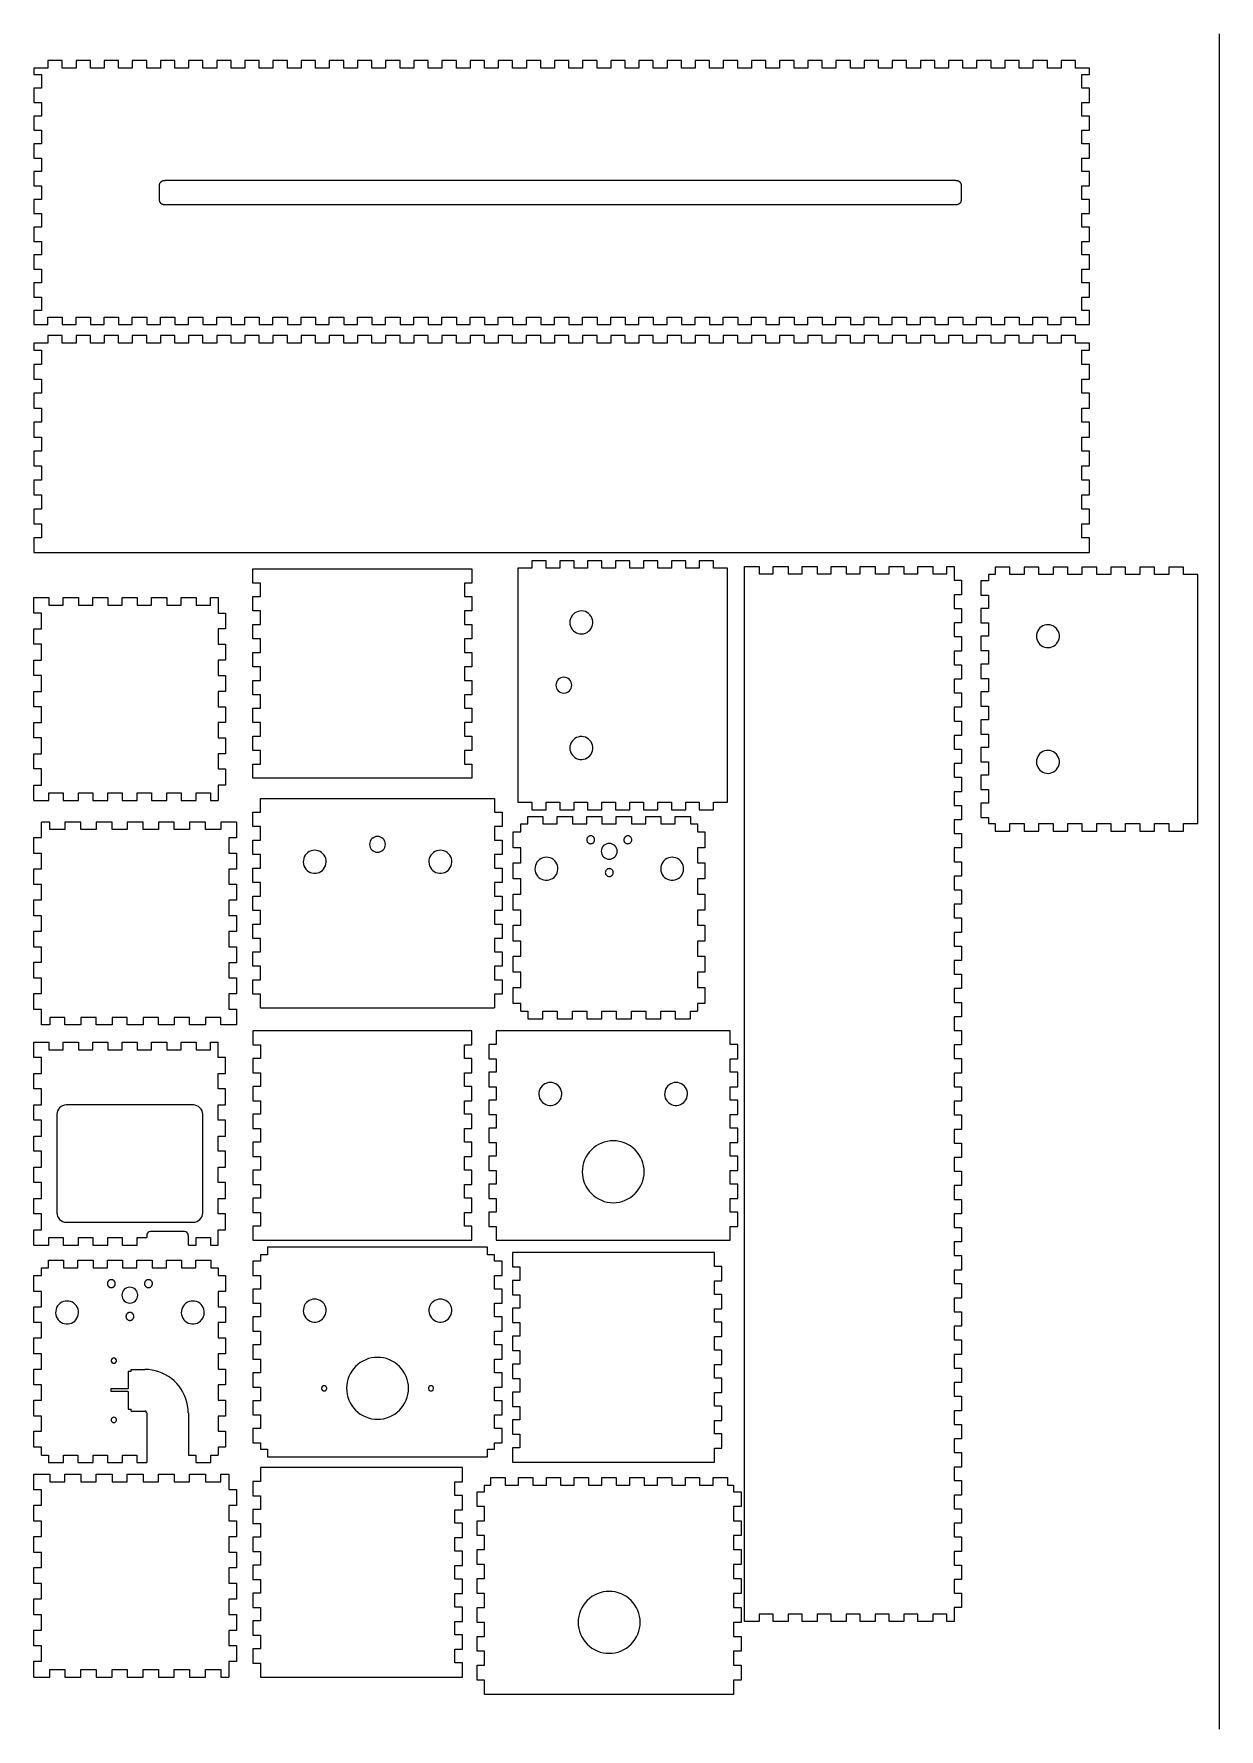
# Model space of a CAD drawing. Extents: x -165 to 464, y 144 to 1044.
import ezdxf

# ---------------------------------------------------------------- set-up
doc = ezdxf.new("R2010")
doc.units = 0
doc.layers.add('LAYER_1', color=7, linetype='CONTINUOUS')

msp = doc.modelspace()

# ---------------------------------------------------------------- linework, layer by layer
at = {"layer": 'LAYER_1', "color": 7}
for points in [[(463.67, 1044.43), (463.67, 144.43)], [(-157.99, 894.1), (-150.3, 894.1), (-150.3, 890.1), (-143, 890.1), (-143, 894.1), (-135.38, 894.1), (-135.38, 890.1), (-128.08, 890.1), (-128.08, 894.1), (-120.4, 894.1), (-120.4, 890.1), (-113.16, 890.1), (-113.16, 894.1), (-105.47, 894.1), (-105.47, 890.1), (-98.23, 890.1), (-98.23, 894.1), (-90.55, 894.1), (-90.55, 890.1), (-83.25, 890.1), (-83.25, 894.1), (-75.63, 894.1), (-75.63, 890.1), (-68.33, 890.1), (-68.33, 894.1), (-60.64, 894.1), (-60.64, 890.1), (-53.4, 890.1), (-53.4, 894.1), (-45.72, 894.1), (-45.72, 890.1), (-38.48, 890.1), (-38.48, 894.1), (-30.8, 894.1), (-30.8, 890.1), (-23.5, 890.1), (-23.5, 894.1), (-15.87, 894.1), (-15.87, 890.1), (-8.57, 890.1), (-8.57, 894.1), (-0.89, 894.1), (-0.89, 890.1), (6.35, 890.1), (6.35, 894.1), (14.03, 894.1), (14.03, 890.1), (21.27, 890.1), (21.27, 894.1), (28.96, 894.1), (28.96, 890.1), (36.26, 890.1), (36.26, 894.1), (43.88, 894.1), (43.88, 890.1), (51.18, 890.1), (51.18, 894.1), (58.86, 894.1), (58.86, 890.1), (66.1, 890.1), (66.1, 894.1), (73.79, 894.1), (73.79, 890.1), (81.03, 890.1), (81.03, 894.1), (88.71, 894.1), (88.71, 890.1), (96.01, 890.1), (96.01, 894.1), (103.63, 894.1), (103.63, 890.1), (110.93, 890.1), (110.93, 894.1), (118.62, 894.1), (118.62, 890.1), (125.86, 890.1), (125.86, 894.1), (133.54, 894.1), (133.54, 890.1), (140.78, 890.1), (140.78, 894.1), (148.46, 894.1), (148.46, 890.1), (155.7, 890.1), (155.7, 894.1), (163.39, 894.1), (163.39, 890.1), (170.69, 890.1), (170.69, 894.1), (178.31, 894.1), (178.31, 890.1), (185.61, 890.1), (185.61, 894.1), (193.29, 894.1), (193.29, 890.1), (200.53, 890.1), (200.53, 894.1), (208.22, 894.1), (208.22, 890.1), (215.46, 890.1), (215.46, 894.1), (223.14, 894.1), (223.14, 890.1), (230.44, 890.1), (230.44, 894.1), (238.06, 894.1), (238.06, 890.1), (245.36, 890.1), (245.36, 894.1), (253.05, 894.1), (253.05, 890.1), (260.29, 890.1), (260.29, 894.1), (267.97, 894.1), (267.97, 890.1), (275.21, 890.1), (275.21, 894.1), (282.89, 894.1), (282.89, 890.1), (290.2, 890.1), (290.2, 894.1), (297.82, 894.1), (297.82, 890.1), (305.12, 890.1), (305.12, 894.1), (312.8, 894.1), (312.8, 890.1), (320.04, 890.1), (320.04, 894.1), (327.72, 894.1), (327.72, 890.1), (334.96, 890.1), (334.96, 894.1), (342.65, 894.1), (342.65, 890.1), (349.95, 890.1), (349.95, 894.1), (357.57, 894.1), (357.57, 890.1), (364.87, 890.1), (364.87, 894.1), (372.56, 894.1), (372.56, 890.1), (379.79, 890.1), (379.79, 894.1), (387.48, 894.1), (387.48, 890.1), (394.84, 890.1), (394.84, 897.52), (390.84, 897.52), (390.84, 904.7), (394.84, 904.7), (394.84, 912.32), (390.84, 912.32), (390.84, 919.5), (394.84, 919.5), (394.84, 927.05), (390.84, 927.05), (390.84, 934.23), (394.84, 934.23), (394.84, 941.85), (390.84, 941.85), (390.84, 949.02), (394.84, 949.02), (394.84, 956.58), (390.84, 956.58), (390.84, 963.76), (394.84, 963.76), (394.84, 971.31), (390.84, 971.31), (390.84, 978.49), (394.84, 978.49), (394.84, 986.11), (390.84, 986.11), (390.84, 993.28), (394.84, 993.28), (394.84, 1000.84), (390.84, 1000.84), (390.84, 1008.01), (394.84, 1008.01), (394.84, 1015.63), (390.84, 1015.63), (390.84, 1022.81), (394.84, 1022.81), (394.84, 1026.24), (387.48, 1026.24), (387.48, 1030.24), (379.79, 1030.24), (379.79, 1026.24), (372.56, 1026.24), (372.56, 1030.24), (364.87, 1030.24), (364.87, 1026.24), (357.57, 1026.24), (357.57, 1030.24), (349.95, 1030.24), (349.95, 1026.24), (342.65, 1026.24), (342.65, 1030.24), (334.96, 1030.24), (334.96, 1026.24), (327.72, 1026.24), (327.72, 1030.24), (320.04, 1030.24), (320.04, 1026.24), (312.8, 1026.24), (312.8, 1030.24), (305.12, 1030.24), (305.12, 1026.24), (297.82, 1026.24), (297.82, 1030.24), (290.2, 1030.24), (290.2, 1026.24), (282.89, 1026.24), (282.89, 1030.24), (275.21, 1030.24), (275.21, 1026.24), (267.97, 1026.24), (267.97, 1030.24), (260.29, 1030.24), (260.29, 1026.24), (253.05, 1026.24), (253.05, 1030.24), (245.36, 1030.24), (245.36, 1026.24), (238.06, 1026.24), (238.06, 1030.24), (230.44, 1030.24), (230.44, 1026.24), (223.14, 1026.24), (223.14, 1030.24), (215.46, 1030.24), (215.46, 1026.24), (208.22, 1026.24), (208.22, 1030.24), (200.53, 1030.24), (200.53, 1026.24), (193.29, 1026.24), (193.29, 1030.24), (185.61, 1030.24), (185.61, 1026.24), (178.31, 1026.24), (178.31, 1030.24), (170.69, 1030.24), (170.69, 1026.24), (163.39, 1026.24), (163.39, 1030.24), (155.7, 1030.24), (155.7, 1026.24), (148.46, 1026.24), (148.46, 1030.24), (140.78, 1030.24), (140.78, 1026.24), (133.54, 1026.24), (133.54, 1030.24), (125.86, 1030.24), (125.86, 1026.24), (118.62, 1026.24), (118.62, 1030.24), (110.93, 1030.24), (110.93, 1026.24), (103.63, 1026.24), (103.63, 1030.24), (96.01, 1030.24), (96.01, 1026.24), (88.71, 1026.24), (88.71, 1030.24), (81.03, 1030.24), (81.03, 1026.24), (73.79, 1026.24), (73.79, 1030.24), (66.1, 1030.24), (66.1, 1026.24), (58.86, 1026.24), (58.86, 1030.24), (51.18, 1030.24), (51.18, 1026.24), (43.88, 1026.24), (43.88, 1030.24), (36.26, 1030.24), (36.26, 1026.24), (28.96, 1026.24), (28.96, 1030.24), (21.27, 1030.24), (21.27, 1026.24), (14.03, 1026.24), (14.03, 1030.24), (6.35, 1030.24), (6.35, 1026.24), (-0.89, 1026.24), (-0.89, 1030.24), (-8.57, 1030.24), (-8.57, 1026.24), (-15.87, 1026.24), (-15.87, 1030.24), (-23.5, 1030.24), (-23.5, 1026.24), (-30.8, 1026.24), (-30.8, 1030.24), (-38.48, 1030.24), (-38.48, 1026.24), (-45.72, 1026.24), (-45.72, 1030.24), (-53.4, 1030.24), (-53.4, 1026.24), (-60.64, 1026.24), (-60.64, 1030.24), (-68.33, 1030.24), (-68.33, 1026.24), (-75.63, 1026.24), (-75.63, 1030.24), (-83.25, 1030.24), (-83.25, 1026.24), (-90.55, 1026.24), (-90.55, 1030.24), (-98.23, 1030.24), (-98.23, 1026.24), (-105.47, 1026.24), (-105.47, 1030.24), (-113.16, 1030.24), (-113.16, 1026.24), (-120.4, 1026.24), (-120.4, 1030.24), (-128.08, 1030.24), (-128.08, 1026.24), (-135.38, 1026.24), (-135.38, 1030.24), (-143, 1030.24), (-143, 1026.24), (-150.3, 1026.24), (-150.3, 1030.24), (-157.99, 1030.24), (-157.99, 1026.24), (-165.35, 1026.24), (-165.35, 1022.81), (-161.35, 1022.81), (-161.35, 1015.63), (-165.35, 1015.63), (-165.35, 1008.01), (-161.35, 1008.01), (-161.35, 1000.84), (-165.35, 1000.84), (-165.35, 993.28), (-161.35, 993.28), (-161.35, 986.11), (-165.35, 986.11), (-165.35, 978.49), (-161.35, 978.49), (-161.35, 971.31), (-165.35, 971.31), (-165.35, 963.76), (-161.35, 963.76), (-161.35, 956.58), (-165.35, 956.58), (-165.35, 949.02), (-161.35, 949.02), (-161.35, 941.85), (-165.35, 941.85), (-165.35, 934.23), (-161.35, 934.23), (-161.35, 927.05), (-165.35, 927.05), (-165.35, 919.5), (-161.35, 919.5), (-161.35, 912.32), (-165.35, 912.32), (-165.35, 904.7), (-161.35, 904.7), (-161.35, 897.52), (-165.35, 897.52), (-165.35, 890.1), (-157.99, 890.1), (-157.99, 894.1)], [(-95.57, 966.55), (-95.82, 966.55), (-96.01, 966.49), (-96.2, 966.49), (-96.39, 966.49), (-96.52, 966.42), (-96.71, 966.42), (-96.9, 966.36), (-97.03, 966.3), (-97.22, 966.3), (-97.35, 966.23), (-97.47, 966.17), (-97.6, 966.1), (-97.73, 965.98), (-97.85, 965.91), (-97.98, 965.85), (-98.11, 965.72), (-98.17, 965.6), (-98.3, 965.53), (-98.36, 965.41), (-98.42, 965.28), (-98.49, 965.15), (-98.62, 965.03), (-98.68, 964.9), (-98.68, 964.71), (-98.74, 964.58), (-98.81, 964.45), (-98.81, 964.26), (-98.87, 964.07), (-98.87, 963.88), (-98.87, 963.76), (-98.93, 963.56), (-98.93, 963.37), (-98.93, 957.02), (-98.93, 956.77), (-98.87, 956.64), (-98.87, 956.45), (-98.87, 956.26), (-98.81, 956.07), (-98.81, 955.94), (-98.74, 955.75), (-98.68, 955.63), (-98.68, 955.44), (-98.62, 955.31), (-98.49, 955.18), (-98.42, 955.06), (-98.36, 954.93), (-98.3, 954.8), (-98.17, 954.74), (-98.11, 954.61), (-97.98, 954.55), (-97.85, 954.42), (-97.73, 954.36), (-97.6, 954.29), (-97.47, 954.17), (-97.35, 954.1), (-97.22, 954.1), (-97.03, 954.04), (-96.9, 953.98), (-96.71, 953.91), (-96.52, 953.91), (-96.39, 953.85), (-96.2, 953.85), (-96.01, 953.85), (-95.82, 953.85), (-95.57, 953.85), (323.72, 953.85), (323.91, 953.85), (324.1, 953.85), (324.3, 953.85), (324.49, 953.85), (324.68, 953.91), (324.8, 953.91), (324.99, 953.98), (325.12, 954.04), (325.31, 954.1), (325.44, 954.1), (325.57, 954.17), (325.69, 954.29), (325.82, 954.36), (325.95, 954.42), (326.07, 954.55), (326.2, 954.61), (326.26, 954.74), (326.39, 954.8), (326.45, 954.93), (326.58, 955.06), (326.64, 955.18), (326.71, 955.31), (326.77, 955.44), (326.83, 955.63), (326.83, 955.75), (326.9, 955.94), (326.96, 956.07), (326.96, 956.26), (326.96, 956.45), (327.03, 956.64), (327.03, 956.77), (327.03, 957.02), (327.03, 963.37), (327.03, 963.56), (327.03, 963.76), (326.96, 963.88), (326.96, 964.07), (326.96, 964.26), (326.9, 964.45), (326.83, 964.58), (326.83, 964.71), (326.77, 964.9), (326.71, 965.03), (326.64, 965.15), (326.58, 965.28), (326.45, 965.41), (326.39, 965.53), (326.26, 965.6), (326.2, 965.72), (326.07, 965.85), (325.95, 965.91), (325.82, 965.98), (325.69, 966.1), (325.57, 966.17), (325.44, 966.23), (325.31, 966.3), (325.12, 966.3), (324.99, 966.36), (324.8, 966.42), (324.68, 966.42), (324.49, 966.49), (324.3, 966.49), (324.1, 966.49), (323.91, 966.55), (323.72, 966.55), (-95.57, 966.55)], [(320.04, 884.26), (320.04, 880.26), (312.8, 880.26), (312.8, 884.26), (305.12, 884.26), (305.12, 880.26), (297.82, 880.26), (297.82, 884.26), (290.2, 884.26), (290.2, 880.26), (282.89, 880.26), (282.89, 884.26), (275.21, 884.26), (275.21, 880.26), (267.97, 880.26), (267.97, 884.26), (260.29, 884.26), (260.29, 880.26), (253.05, 880.26), (253.05, 884.26), (245.36, 884.26), (245.36, 880.26), (238.06, 880.26), (238.06, 884.26), (230.44, 884.26), (230.44, 880.26), (223.14, 880.26), (223.14, 884.26), (215.46, 884.26), (215.46, 880.26), (208.22, 880.26), (208.22, 884.26), (200.53, 884.26), (200.53, 880.26), (193.29, 880.26), (193.29, 884.26), (185.61, 884.26), (185.61, 880.26), (178.31, 880.26), (178.31, 884.26), (170.69, 884.26), (170.69, 880.26), (163.39, 880.26), (163.39, 884.26), (155.7, 884.26), (155.7, 880.26), (148.46, 880.26), (148.46, 884.26), (140.78, 884.26), (140.78, 880.26), (133.54, 880.26), (133.54, 884.26), (125.86, 884.26), (125.86, 880.26), (118.55, 880.26), (118.55, 884.26), (110.93, 884.26), (110.93, 880.26), (103.63, 880.26), (103.63, 884.26), (95.95, 884.26), (95.95, 880.26), (88.71, 880.26), (88.71, 884.26), (81.03, 884.26), (81.03, 880.26), (73.79, 880.26), (73.79, 884.26), (66.1, 884.26), (66.1, 880.26), (58.86, 880.26), (58.86, 884.26), (51.18, 884.26), (51.18, 880.26), (43.88, 880.26), (43.88, 884.26), (36.26, 884.26), (36.26, 880.26), (28.96, 880.26), (28.96, 884.26), (21.27, 884.26), (21.27, 880.26), (14.03, 880.26), (14.03, 884.26), (6.35, 884.26), (6.35, 880.26), (-0.89, 880.26), (-0.89, 884.26), (-8.57, 884.26), (-8.57, 880.26), (-15.87, 880.26), (-15.87, 884.26), (-23.5, 884.26), (-23.5, 880.26), (-30.8, 880.26), (-30.8, 884.26), (-38.48, 884.26), (-38.48, 880.26), (-45.72, 880.26), (-45.72, 884.26), (-53.4, 884.26), (-53.4, 880.26), (-60.64, 880.26), (-60.64, 884.26), (-68.33, 884.26), (-68.33, 880.26), (-75.63, 880.26), (-75.63, 884.26), (-83.25, 884.26), (-83.25, 880.26), (-90.55, 880.26), (-90.55, 884.26), (-98.23, 884.26), (-98.23, 880.26), (-105.47, 880.26), (-105.47, 884.26), (-113.16, 884.26), (-113.16, 880.26), (-120.4, 880.26), (-120.4, 884.26), (-128.08, 884.26), (-128.08, 880.26), (-135.38, 880.26), (-135.38, 884.26), (-143, 884.26), (-143, 880.26), (-150.3, 880.26), (-150.3, 884.26), (-157.99, 884.26), (-157.99, 880.26), (-165.35, 880.26), (-165.35, 876.45), (-161.35, 876.45), (-161.35, 868.95), (-165.35, 868.95), (-165.35, 861.08), (-161.35, 861.08), (-161.35, 853.65), (-165.35, 853.65), (-165.35, 845.78), (-161.35, 845.78), (-161.35, 838.28), (-165.35, 838.28), (-165.35, 830.41), (-161.35, 830.41), (-161.35, 822.92), (-165.35, 822.92), (-165.35, 815.04), (-161.35, 815.04), (-161.35, 807.55), (-165.35, 807.55), (-165.35, 799.67), (-161.35, 799.67), (-161.35, 792.18), (-165.35, 792.18), (-165.35, 784.31), (-161.35, 784.31), (-161.35, 776.81), (-165.35, 776.81), (-165.35, 769.07), (394.84, 769.07), (394.84, 776.81), (390.84, 776.81), (390.84, 784.31), (394.84, 784.31), (394.84, 792.18), (390.84, 792.18), (390.84, 799.67), (394.84, 799.67), (394.84, 807.55), (390.84, 807.55), (390.84, 815.04), (394.84, 815.04), (394.84, 822.92), (390.84, 822.92), (390.84, 830.41), (394.84, 830.41), (394.84, 838.28), (390.84, 838.28), (390.84, 845.78), (394.84, 845.78), (394.84, 853.65), (390.84, 853.65), (390.84, 861.08), (394.84, 861.08), (394.84, 868.95), (390.84, 868.95), (390.84, 876.45), (394.84, 876.45), (394.84, 880.26), (387.48, 880.26), (387.48, 884.26), (379.79, 884.26), (379.79, 880.26), (372.56, 880.26), (372.56, 884.26), (364.87, 884.26), (364.87, 880.26), (357.57, 880.26), (357.57, 884.26), (349.95, 884.26), (349.95, 880.26), (342.65, 880.26), (342.65, 884.26), (334.96, 884.26), (334.96, 880.26), (327.72, 880.26), (327.72, 884.26), (320.04, 884.26)], [(63.12, 686.42), (67.12, 686.42), (67.12, 678.8), (63.12, 678.8), (63.12, 671.56), (67.12, 671.56), (67.12, 663.94), (63.12, 663.94), (63.12, 656.76), (67.12, 656.76), (67.12, 649.21), (63.12, 649.21), (-41.47, 649.21), (-49.09, 649.21), (-49.09, 656.76), (-45.08, 656.76), (-45.08, 663.94), (-49.09, 663.94), (-49.09, 671.56), (-45.08, 671.56), (-45.08, 678.8), (-49.09, 678.8), (-49.09, 686.42), (-45.08, 686.42), (-45.08, 693.59), (-49.09, 693.59), (-49.09, 701.21), (-45.08, 701.21), (-45.08, 708.45), (-49.09, 708.45), (-49.09, 716.07), (-45.08, 716.07), (-45.08, 723.25), (-49.09, 723.25), (-49.09, 730.87), (-45.08, 730.87), (-45.08, 738.11), (-49.09, 738.11), (-49.09, 745.73), (-45.08, 745.73), (-45.08, 752.9), (-49.09, 752.9), (-49.09, 760.39), (67.12, 760.39), (67.12, 752.9), (63.12, 752.9), (63.12, 745.73), (67.12, 745.73), (67.12, 738.11), (63.12, 738.11), (63.12, 730.87), (67.12, 730.87), (67.12, 723.25), (63.12, 723.25), (63.12, 716.07), (67.12, 716.07), (67.12, 708.45), (63.12, 708.45), (63.12, 701.21), (67.12, 701.21), (67.12, 693.59), (63.12, 693.59), (63.12, 686.42)], [(106.46, 636.53), (113.7, 636.53), (113.7, 632.53), (121.32, 632.53), (121.32, 636.53), (128.49, 636.53), (128.49, 632.53), (136.11, 632.53), (136.11, 636.53), (143.35, 636.53), (143.35, 632.53), (150.97, 632.53), (150.97, 636.53), (158.15, 636.53), (158.15, 632.53), (165.77, 632.53), (165.77, 636.53), (173.01, 636.53), (173.01, 632.53), (180.63, 632.53), (180.63, 636.53), (187.8, 636.53), (187.8, 632.53), (195.42, 632.53), (195.42, 636.53), (202.72, 636.53), (202.72, 760.74), (195.42, 760.74), (195.42, 764.74), (187.8, 764.74), (187.8, 760.74), (180.63, 760.74), (180.63, 764.74), (173.01, 764.74), (173.01, 760.74), (165.77, 760.74), (165.77, 764.74), (158.15, 764.74), (158.15, 760.74), (150.97, 760.74), (150.97, 764.74), (143.35, 764.74), (143.35, 760.74), (136.11, 760.74), (136.11, 764.74), (128.49, 764.74), (128.49, 760.74), (121.32, 760.74), (121.32, 764.74), (113.7, 764.74), (113.7, 760.74), (106.46, 760.74), (106.46, 764.74), (98.9, 764.74), (98.9, 760.74), (91.53, 760.74), (91.53, 636.53), (98.9, 636.53), (98.9, 632.53), (106.46, 632.53), (106.46, 636.53)], [(250.32, 205.53), (250.32, 201.53), (242.44, 201.53), (242.44, 205.53), (234.95, 205.53), (234.95, 201.53), (227.08, 201.53), (227.08, 205.53), (219.58, 205.53), (219.58, 201.53), (211.84, 201.53), (211.84, 761.73), (219.58, 761.73), (219.58, 757.73), (227.08, 757.73), (227.08, 761.73), (234.95, 761.73), (234.95, 757.73), (242.44, 757.73), (242.44, 761.73), (250.32, 761.73), (250.32, 757.73), (257.81, 757.73), (257.81, 761.73), (265.68, 761.73), (265.68, 757.73), (273.18, 757.73), (273.18, 761.73), (281.05, 761.73), (281.05, 757.73), (288.54, 757.73), (288.54, 761.73), (296.42, 761.73), (296.42, 757.73), (303.85, 757.73), (303.85, 761.73), (311.72, 761.73), (311.72, 757.73), (319.22, 757.73), (319.22, 761.73), (323.03, 761.73), (323.03, 754.36), (327.03, 754.36), (327.03, 746.68), (323.03, 746.68), (323.03, 739.37), (327.03, 739.37), (327.03, 731.75), (323.03, 731.75), (323.03, 724.45), (327.03, 724.45), (327.03, 716.77), (323.03, 716.77), (323.03, 709.53), (327.03, 709.53), (327.03, 701.85), (323.03, 701.85), (323.03, 694.61), (327.03, 694.61), (327.03, 686.92), (323.03, 686.92), (323.03, 679.62), (327.03, 679.62), (327.03, 672), (323.03, 672), (323.03, 664.7), (327.03, 664.7), (327.03, 657.02), (323.03, 657.02), (323.03, 649.78), (327.03, 649.78), (327.03, 642.09), (323.03, 642.09), (323.03, 634.85), (327.03, 634.85), (327.03, 627.17), (323.03, 627.17), (323.03, 619.93), (327.03, 619.93), (327.03, 612.25), (323.03, 612.25), (323.03, 604.95), (327.03, 604.95), (327.03, 597.26), (323.03, 597.26), (323.03, 590.02), (327.03, 590.02), (327.03, 582.34), (323.03, 582.34), (323.03, 575.1), (327.03, 575.1), (327.03, 567.42), (323.03, 567.42), (323.03, 560.18), (327.03, 560.18), (327.03, 552.49), (323.03, 552.49), (323.03, 545.19), (327.03, 545.19), (327.03, 537.57), (323.03, 537.57), (323.03, 530.27), (327.03, 530.27), (327.03, 522.59), (323.03, 522.59), (323.03, 515.35), (327.03, 515.35), (327.03, 507.66), (323.03, 507.66), (323.03, 500.42), (327.03, 500.42), (327.03, 492.74), (323.03, 492.74), (323.03, 485.44), (327.03, 485.44), (327.03, 477.82), (323.03, 477.82), (323.03, 470.52), (327.03, 470.52), (327.03, 462.83), (323.03, 462.83), (323.03, 455.59), (327.03, 455.59), (327.03, 447.91), (323.03, 447.91), (323.03, 440.67), (327.03, 440.67), (327.03, 432.99), (323.03, 432.99), (323.03, 425.68), (327.03, 425.68), (327.03, 418.06), (323.03, 418.06), (323.03, 410.76), (327.03, 410.76), (327.03, 403.08), (323.03, 403.08), (323.03, 395.84), (327.03, 395.84), (327.03, 388.16), (323.03, 388.16), (323.03, 380.92), (327.03, 380.92), (327.03, 373.23), (323.03, 373.23), (323.03, 365.93), (327.03, 365.93), (327.03, 358.31), (323.03, 358.31), (323.03, 351.01), (327.03, 351.01), (327.03, 343.33), (323.03, 343.33), (323.03, 336.09), (327.03, 336.09), (327.03, 328.4), (323.03, 328.4), (323.03, 321.16), (327.03, 321.16), (327.03, 313.48), (323.03, 313.48), (323.03, 306.18), (327.03, 306.18), (327.03, 298.56), (323.03, 298.56), (323.03, 291.26), (327.03, 291.26), (327.03, 283.57), (323.03, 283.57), (323.03, 276.33), (327.03, 276.33), (327.03, 268.65), (323.03, 268.65), (323.03, 261.41), (327.03, 261.41), (327.03, 253.73), (323.03, 253.73), (323.03, 246.42), (327.03, 246.42), (327.03, 238.8), (323.03, 238.8), (323.03, 231.5), (327.03, 231.5), (327.03, 223.82), (323.03, 223.82), (323.03, 216.58), (327.03, 216.58), (327.03, 208.9), (323.03, 208.9), (323.03, 201.53), (319.22, 201.53), (319.22, 205.53), (311.72, 205.53), (311.72, 201.53), (303.85, 201.53), (303.85, 205.53), (296.42, 205.53), (296.42, 201.53), (288.54, 201.53), (288.54, 205.53), (281.05, 205.53), (281.05, 201.53), (273.18, 201.53), (273.18, 205.53), (265.68, 205.53), (265.68, 201.53), (257.81, 201.53), (257.81, 205.53), (250.32, 205.53)], [(383.41, 625.23), (390.91, 625.23), (390.91, 621.23), (398.78, 621.23), (398.78, 625.23), (406.21, 625.23), (406.21, 621.23), (414.08, 621.23), (414.08, 625.23), (421.58, 625.23), (421.58, 621.23), (429.45, 621.23), (429.45, 625.23), (436.94, 625.23), (436.94, 621.23), (444.82, 621.23), (444.82, 625.23), (452.44, 625.23), (452.44, 757.38), (444.82, 757.38), (444.82, 761.38), (436.94, 761.38), (436.94, 757.38), (429.45, 757.38), (429.45, 761.38), (421.58, 761.38), (421.58, 757.38), (414.08, 757.38), (414.08, 761.38), (406.21, 761.38), (406.21, 757.38), (398.78, 757.38), (398.78, 761.38), (390.91, 761.38), (390.91, 757.38), (383.41, 757.38), (383.41, 761.38), (375.54, 761.38), (375.54, 757.38), (368.05, 757.38), (368.05, 761.38), (360.17, 761.38), (360.17, 757.38), (352.68, 757.38), (352.68, 761.38), (344.81, 761.38), (344.81, 757.38), (341.25, 757.38), (341.25, 754.14), (337.25, 754.14), (337.25, 746.52), (341.25, 746.52), (341.25, 739.34), (337.25, 739.34), (337.25, 731.79), (341.25, 731.79), (341.25, 724.61), (337.25, 724.61), (337.25, 717.06), (341.25, 717.06), (341.25, 709.88), (337.25, 709.88), (337.25, 702.26), (341.25, 702.26), (341.25, 695.08), (337.25, 695.08), (337.25, 687.53), (341.25, 687.53), (341.25, 680.35), (337.25, 680.35), (337.25, 672.73), (341.25, 672.73), (341.25, 665.56), (337.25, 665.56), (337.25, 658), (341.25, 658), (341.25, 650.82), (337.25, 650.82), (337.25, 643.27), (341.25, 643.27), (341.25, 636.09), (337.25, 636.09), (337.25, 628.47), (341.25, 628.47), (341.25, 625.23), (344.81, 625.23), (344.81, 621.23), (352.68, 621.23), (352.68, 625.23), (360.17, 625.23), (360.17, 621.23), (368.05, 621.23), (368.05, 625.23), (375.54, 625.23), (375.54, 621.23), (383.41, 621.23), (383.41, 625.23)], [(-165.35, 637.46), (-165.35, 645.65), (-161.35, 645.65), (-161.35, 654.16), (-165.35, 654.16), (-165.35, 662.22), (-161.35, 662.22), (-161.35, 670.67), (-165.35, 670.67), (-165.35, 678.8), (-161.35, 678.8), (-161.35, 687.24), (-165.35, 687.24), (-165.35, 695.37), (-161.35, 695.37), (-161.35, 703.82), (-165.35, 703.82), (-165.35, 711.94), (-161.35, 711.94), (-161.35, 720.39), (-165.35, 720.39), (-165.35, 728.52), (-161.35, 728.52), (-161.35, 736.96), (-165.35, 736.96), (-165.35, 745.15), (-157.42, 745.15), (-157.42, 741.15), (-149.8, 741.15), (-149.8, 745.15), (-141.73, 745.15), (-141.73, 741.15), (-134.11, 741.15), (-134.11, 745.15), (-126.11, 745.15), (-126.11, 741.15), (-118.49, 741.15), (-118.49, 745.15), (-110.49, 745.15), (-110.49, 741.15), (-102.87, 741.15), (-102.87, 745.15), (-94.81, 745.15), (-94.81, 741.15), (-87.19, 741.15), (-87.19, 745.15), (-79.18, 745.15), (-79.18, 741.15), (-71.56, 741.15), (-71.56, 745.15), (-67.63, 745.15), (-67.63, 736.96), (-63.63, 736.96), (-63.63, 728.52), (-67.63, 728.52), (-67.63, 720.39), (-63.63, 720.39), (-63.63, 711.94), (-67.63, 711.94), (-67.63, 703.82), (-63.63, 703.82), (-63.63, 695.37), (-67.63, 695.37), (-67.63, 687.24), (-63.63, 687.24), (-63.63, 678.8), (-67.63, 678.8), (-67.63, 670.67), (-63.63, 670.67), (-63.63, 662.22), (-67.63, 662.22), (-67.63, 654.16), (-63.63, 654.16), (-63.63, 645.65), (-67.63, 645.65), (-67.63, 637.46)], [(119.09, 731.97), (119.16, 731.02), (119.41, 730.07), (119.79, 729.11), (120.3, 728.29), (120.94, 727.59), (121.7, 726.96), (122.59, 726.45), (123.48, 726.13), (124.43, 725.94), (125.44, 725.88), (126.4, 726), (127.35, 726.26), (128.24, 726.7), (129.06, 727.27), (129.76, 727.91), (130.33, 728.73), (130.78, 729.56), (131.1, 730.51), (131.29, 731.46), (131.29, 732.48), (131.1, 733.43), (130.78, 734.39), (130.33, 735.21), (129.76, 736.04), (129.06, 736.67), (128.24, 737.24), (127.35, 737.69), (126.4, 737.94), (125.44, 738.07), (124.43, 738), (123.48, 737.81), (122.59, 737.5), (121.7, 736.99), (120.94, 736.35), (120.3, 735.66), (119.79, 734.83), (119.41, 733.88), (119.16, 732.92), (119.09, 731.97)], [(366.71, 724.68), (366.78, 723.72), (367.03, 722.77), (367.41, 721.82), (367.92, 720.99), (368.56, 720.29), (369.32, 719.66), (370.21, 719.15), (371.09, 718.83), (372.05, 718.64), (373.06, 718.58), (374.02, 718.71), (374.97, 718.96), (375.86, 719.4), (376.68, 719.98), (377.38, 720.61), (377.95, 721.44), (378.4, 722.26), (378.71, 723.21), (378.91, 724.17), (378.91, 725.18), (378.71, 726.14), (378.4, 727.09), (377.95, 727.91), (377.38, 728.74), (376.68, 729.37), (375.86, 729.95), (374.97, 730.39), (374.02, 730.64), (373.06, 730.77), (372.05, 730.71), (371.09, 730.52), (370.21, 730.2), (369.32, 729.69), (368.56, 729.06), (367.92, 728.36), (367.41, 727.53), (367.03, 726.58), (366.78, 725.63), (366.71, 724.68)], [(111.73, 698.63), (111.79, 697.81), (112.05, 697.05), (112.43, 696.29), (112.93, 695.65), (113.57, 695.14), (114.33, 694.76), (115.09, 694.51), (115.92, 694.44), (116.74, 694.51), (117.51, 694.76), (118.27, 695.14), (118.9, 695.65), (119.41, 696.29), (119.79, 697.05), (120.05, 697.81), (120.11, 698.63), (120.05, 699.46), (119.79, 700.22), (119.41, 700.98), (118.9, 701.62), (118.27, 702.13), (117.51, 702.51), (116.74, 702.76), (115.92, 702.83), (115.09, 702.76), (114.33, 702.51), (113.57, 702.13), (112.93, 701.62), (112.43, 700.98), (112.05, 700.22), (111.79, 699.46), (111.73, 698.63)], [(119.09, 665.3), (119.16, 664.34), (119.41, 663.39), (119.79, 662.44), (120.3, 661.61), (120.94, 660.92), (121.7, 660.28), (122.59, 659.77), (123.48, 659.46), (124.43, 659.26), (125.44, 659.2), (126.4, 659.33), (127.35, 659.58), (128.24, 660.03), (129.06, 660.6), (129.76, 661.23), (130.33, 662.06), (130.78, 662.88), (131.1, 663.84), (131.29, 664.79), (131.29, 665.81), (131.1, 666.76), (130.78, 667.71), (130.33, 668.54), (129.76, 669.36), (129.06, 670), (128.24, 670.57), (127.35, 671.01), (126.4, 671.27), (125.44, 671.39), (124.43, 671.33), (123.48, 671.14), (122.59, 670.82), (121.7, 670.31), (120.94, 669.68), (120.3, 668.98), (119.79, 668.15), (119.41, 667.2), (119.16, 666.25), (119.09, 665.3)], [(366.71, 657.94), (366.78, 656.98), (367.03, 656.03), (367.41, 655.08), (367.92, 654.25), (368.56, 653.55), (369.32, 652.92), (370.21, 652.41), (371.09, 652.09), (372.05, 651.9), (373.06, 651.84), (374.02, 651.97), (374.97, 652.22), (375.86, 652.67), (376.68, 653.24), (377.38, 653.87), (377.95, 654.7), (378.4, 655.52), (378.71, 656.48), (378.91, 657.43), (378.91, 658.44), (378.71, 659.4), (378.4, 660.35), (377.95, 661.18), (377.38, 662), (376.68, 662.64), (375.86, 663.21), (374.97, 663.65), (374.02, 663.91), (373.06, 664.03), (372.05, 663.97), (371.09, 663.78), (370.21, 663.46), (369.32, 662.95), (368.56, 662.32), (367.92, 661.62), (367.41, 660.79), (367.03, 659.84), (366.78, 658.89), (366.71, 657.94)], [(-165.35, 637.46), (-157.42, 637.46), (-157.42, 641.46), (-149.8, 641.46), (-149.8, 637.46), (-141.73, 637.46), (-141.73, 641.46), (-134.11, 641.46), (-134.11, 637.46), (-126.11, 637.46), (-126.11, 641.46), (-118.49, 641.46), (-118.49, 637.46), (-110.49, 637.46), (-110.49, 641.46), (-102.87, 641.46), (-102.87, 637.46), (-94.81, 637.46), (-94.81, 641.46), (-87.19, 641.46), (-87.19, 637.46), (-79.18, 637.46), (-79.18, 641.46), (-71.56, 641.46), (-71.56, 637.46), (-67.63, 637.46)], [(-45.08, 527.29), (-45.08, 534.65), (-49.09, 534.65), (-49.09, 542.21), (-45.08, 542.21), (-45.08, 549.45), (-49.09, 549.45), (-49.09, 557.07), (-45.08, 557.07), (-45.08, 564.24), (-49.09, 564.24), (-49.09, 571.86), (-45.08, 571.86), (-45.08, 579.1), (-49.09, 579.1), (-49.09, 586.72), (-45.08, 586.72), (-45.08, 593.9), (-49.09, 593.9), (-49.09, 601.52), (-45.08, 601.52), (-45.08, 608.76), (-49.09, 608.76), (-49.09, 616.38), (-45.08, 616.38), (-45.08, 623.55), (-49.09, 623.55), (-49.09, 631.17), (-45.08, 631.17), (-45.08, 638.47), (79.12, 638.47), (79.12, 631.17), (83.12, 631.17), (83.12, 623.55), (79.12, 623.55), (79.12, 616.38), (83.12, 616.38), (83.12, 608.76), (79.12, 608.76), (79.12, 601.52), (83.12, 601.52), (83.12, 593.9), (79.12, 593.9), (79.12, 586.72), (83.12, 586.72), (83.12, 579.1), (79.12, 579.1), (79.12, 571.86), (83.12, 571.86), (83.12, 564.24), (79.12, 564.24), (79.12, 557.07), (83.12, 557.07), (83.12, 549.45), (79.12, 549.45), (79.12, 542.21), (83.12, 542.21), (83.12, 534.65), (79.12, 534.65), (79.12, 527.29)], [(-57.91, 625.96), (-57.91, 617.58), (-61.91, 617.58), (-61.91, 609.52), (-57.91, 609.52), (-57.91, 601.01), (-61.91, 601.01), (-61.91, 592.94), (-57.91, 592.94), (-57.91, 584.44), (-61.91, 584.44), (-61.91, 576.37), (-57.91, 576.37), (-57.91, 567.86), (-61.91, 567.86), (-61.91, 559.8), (-57.91, 559.8), (-57.91, 551.29), (-61.91, 551.29), (-61.91, 543.22), (-57.91, 543.22), (-57.91, 534.78), (-61.91, 534.78), (-61.91, 526.65), (-57.91, 526.65), (-57.91, 518.27), (-66.23, 518.27), (-66.23, 522.27), (-74.29, 522.27), (-74.29, 518.27), (-82.8, 518.27), (-82.8, 522.27), (-90.87, 522.27), (-90.87, 518.27), (-99.31, 518.27), (-99.31, 522.27), (-107.38, 522.27), (-107.38, 518.27), (-115.82, 518.27), (-115.82, 522.27), (-123.89, 522.27), (-123.89, 518.27), (-132.4, 518.27), (-132.4, 522.27), (-140.46, 522.27), (-140.46, 518.27), (-148.91, 518.27), (-148.91, 522.27), (-156.97, 522.27), (-156.97, 518.27), (-161.35, 518.27), (-161.35, 526.46), (-165.35, 526.46), (-165.35, 534.97), (-161.35, 534.97), (-161.35, 543.03), (-165.35, 543.03), (-165.35, 551.54), (-161.35, 551.54), (-161.35, 559.61), (-165.35, 559.61), (-165.35, 568.12), (-161.35, 568.12), (-161.35, 576.18), (-165.35, 576.18), (-165.35, 584.63), (-161.35, 584.63), (-161.35, 592.75), (-165.35, 592.75), (-165.35, 601.2), (-161.35, 601.2), (-161.35, 609.33), (-165.35, 609.33), (-165.35, 617.77), (-161.35, 617.77), (-161.35, 625.96)], [(-57.91, 625.96), (-66.23, 625.96), (-66.23, 621.96), (-74.29, 621.96), (-74.29, 625.96), (-82.8, 625.96), (-82.8, 621.96), (-90.87, 621.96), (-90.87, 625.96), (-99.31, 625.96), (-99.31, 621.96), (-107.38, 621.96), (-107.38, 625.96), (-115.82, 625.96), (-115.82, 621.96), (-123.89, 621.96), (-123.89, 625.96), (-132.4, 625.96), (-132.4, 621.96), (-140.46, 621.96), (-140.46, 625.96), (-148.91, 625.96), (-148.91, 621.96), (-156.97, 621.96), (-156.97, 625.96), (-161.35, 625.96)], [(93.07, 525.57), (93.07, 529.7), (89.07, 529.7), (89.07, 538.21), (93.07, 538.21), (93.07, 546.27), (89.07, 546.27), (89.07, 554.72), (93.07, 554.72), (93.07, 562.78), (89.07, 562.78), (89.07, 571.23), (93.07, 571.23), (93.07, 579.29), (89.07, 579.29), (89.07, 587.74), (93.07, 587.74), (93.07, 595.8), (89.07, 595.8), (89.07, 604.31), (93.07, 604.31), (93.07, 612.38), (89.07, 612.38), (89.07, 620.82), (93.07, 620.82), (93.07, 625.01), (96.81, 625.01), (96.81, 629.01), (104.81, 629.01), (104.81, 625.01), (112.43, 625.01), (112.43, 629.01), (120.5, 629.01), (120.5, 625.01), (128.12, 625.01), (128.12, 629.01), (136.12, 629.01), (136.12, 625.01), (143.74, 625.01), (143.74, 629.01), (151.8, 629.01), (151.8, 625.01), (159.42, 625.01), (159.42, 629.01), (167.42, 629.01), (167.42, 625.01), (175.04, 625.01), (175.04, 629.01), (183.05, 629.01), (183.05, 625.01), (186.79, 625.01), (186.79, 620.82), (190.79, 620.82), (190.79, 612.38), (186.79, 612.38), (186.79, 604.31), (190.79, 604.31), (190.79, 595.8), (186.79, 595.8), (186.79, 587.74), (190.79, 587.74), (190.79, 579.29), (186.79, 579.29), (186.79, 571.23), (190.79, 571.23), (190.79, 562.78), (186.79, 562.78), (186.79, 554.72), (190.79, 554.72), (190.79, 546.27), (186.79, 546.27), (186.79, 538.21), (190.79, 538.21), (190.79, 529.7), (186.79, 529.7), (186.79, 525.57)], [(17.02, 618.34), (16.19, 618.28), (15.43, 618.03), (14.67, 617.65), (14.03, 617.14), (13.53, 616.5), (13.14, 615.74), (12.89, 614.98), (12.83, 614.15), (12.89, 613.33), (13.14, 612.57), (13.53, 611.8), (14.03, 611.17), (14.67, 610.66), (15.43, 610.28), (16.19, 610.03), (17.02, 609.96), (17.84, 610.03), (18.61, 610.28), (19.37, 610.66), (20, 611.17), (20.51, 611.8), (20.89, 612.57), (21.15, 613.33), (21.21, 614.15), (21.15, 614.98), (20.89, 615.74), (20.51, 616.5), (20, 617.14), (19.37, 617.65), (18.61, 618.03), (17.84, 618.28), (17.02, 618.34)], [(128.05, 616.57), (128.12, 616.31), (128.12, 616.06), (128.24, 615.8), (128.31, 615.55), (128.44, 615.36), (128.63, 615.17), (128.82, 614.98), (129.01, 614.85), (129.2, 614.72), (129.45, 614.6), (129.71, 614.53), (129.96, 614.47), (130.21, 614.47), (130.47, 614.53), (130.72, 614.53), (130.98, 614.66), (131.23, 614.79), (131.42, 614.92), (131.61, 615.04), (131.8, 615.23), (131.93, 615.42), (132.05, 615.68), (132.18, 615.93), (132.25, 616.19), (132.25, 616.44), (132.25, 616.69), (132.25, 616.95), (132.18, 617.2), (132.05, 617.46), (131.93, 617.65), (131.8, 617.9), (131.67, 618.09), (131.48, 618.22), (131.23, 618.34), (131.04, 618.47), (130.78, 618.6), (130.53, 618.66), (130.28, 618.66), (130.02, 618.66), (129.77, 618.66), (129.52, 618.54), (129.26, 618.47), (129.01, 618.34), (128.82, 618.22), (128.63, 618.03), (128.5, 617.84), (128.37, 617.65), (128.24, 617.39), (128.18, 617.14), (128.12, 616.88), (128.05, 616.63), (128.05, 616.57)], [(139.99, 614.66), (139.17, 614.6), (138.4, 614.34), (137.64, 613.96), (137.01, 613.46), (136.5, 612.82), (136.12, 612.06), (135.87, 611.3), (135.8, 610.47), (135.87, 609.65), (136.12, 608.88), (136.5, 608.12), (137.01, 607.49), (137.64, 606.98), (138.4, 606.6), (139.17, 606.34), (139.99, 606.28), (140.82, 606.34), (141.58, 606.6), (142.34, 606.98), (142.98, 607.49), (143.48, 608.12), (143.87, 608.88), (144.12, 609.65), (144.18, 610.47), (144.12, 611.3), (143.87, 612.06), (143.48, 612.82), (142.98, 613.46), (142.34, 613.96), (141.58, 614.34), (140.82, 614.6), (139.99, 614.66)], [(147.74, 616.57), (147.8, 616.31), (147.8, 616.06), (147.93, 615.8), (147.99, 615.55), (148.18, 615.36), (148.31, 615.17), (148.5, 614.98), (148.69, 614.85), (148.88, 614.72), (149.14, 614.6), (149.39, 614.53), (149.64, 614.47), (149.9, 614.47), (150.15, 614.53), (150.41, 614.53), (150.66, 614.66), (150.91, 614.79), (151.1, 614.92), (151.3, 615.04), (151.49, 615.23), (151.61, 615.42), (151.74, 615.68), (151.87, 615.93), (151.93, 616.19), (151.93, 616.44), (151.93, 616.69), (151.93, 616.95), (151.87, 617.2), (151.8, 617.46), (151.68, 617.65), (151.49, 617.9), (151.36, 618.09), (151.17, 618.22), (150.98, 618.34), (150.72, 618.47), (150.47, 618.6), (150.22, 618.66), (149.96, 618.66), (149.71, 618.66), (149.45, 618.66), (149.2, 618.54), (148.95, 618.47), (148.76, 618.34), (148.5, 618.22), (148.37, 618.03), (148.18, 617.84), (148.06, 617.65), (147.93, 617.39), (147.87, 617.14), (147.8, 616.88), (147.74, 616.63), (147.74, 616.57)], [(-16.32, 610.98), (-17.27, 610.91), (-18.22, 610.66), (-19.18, 610.28), (-20, 609.77), (-20.7, 609.14), (-21.34, 608.37), (-21.84, 607.49), (-22.16, 606.6), (-22.35, 605.64), (-22.42, 604.63), (-22.29, 603.68), (-22.03, 602.72), (-21.59, 601.83), (-21.02, 601.01), (-20.38, 600.31), (-19.56, 599.74), (-18.73, 599.29), (-17.78, 598.98), (-16.83, 598.79), (-15.81, 598.79), (-14.86, 598.98), (-13.91, 599.29), (-13.08, 599.74), (-12.26, 600.31), (-11.62, 601.01), (-11.05, 601.83), (-10.6, 602.72), (-10.35, 603.68), (-10.22, 604.63), (-10.29, 605.64), (-10.48, 606.6), (-10.79, 607.49), (-11.3, 608.37), (-11.94, 609.14), (-12.64, 609.77), (-13.46, 610.28), (-14.41, 610.66), (-15.37, 610.91), (-16.32, 610.98)], [(50.36, 610.98), (49.4, 610.91), (48.45, 610.66), (47.5, 610.28), (46.67, 609.77), (45.97, 609.14), (45.34, 608.37), (44.83, 607.49), (44.51, 606.6), (44.32, 605.64), (44.26, 604.63), (44.39, 603.68), (44.64, 602.72), (45.09, 601.83), (45.66, 601.01), (46.29, 600.31), (47.12, 599.74), (47.94, 599.29), (48.9, 598.98), (49.85, 598.79), (50.86, 598.79), (51.82, 598.98), (52.77, 599.29), (53.59, 599.74), (54.42, 600.31), (55.06, 601.01), (55.63, 601.83), (56.07, 602.72), (56.32, 603.68), (56.45, 604.63), (56.39, 605.64), (56.2, 606.6), (55.88, 607.49), (55.37, 608.37), (54.74, 609.14), (54.04, 609.77), (53.21, 610.28), (52.26, 610.66), (51.31, 610.91), (50.36, 610.98)], [(106.65, 607.3), (105.7, 607.23), (104.75, 606.98), (103.8, 606.6), (102.97, 606.09), (102.27, 605.45), (101.64, 604.69), (101.13, 603.8), (100.81, 602.91), (100.62, 601.96), (100.56, 600.95), (100.69, 599.99), (100.94, 599.04), (101.38, 598.15), (101.96, 597.33), (102.59, 596.63), (103.42, 596.06), (104.24, 595.61), (105.19, 595.29), (106.15, 595.1), (107.16, 595.1), (108.12, 595.29), (109.07, 595.61), (109.89, 596.06), (110.72, 596.63), (111.35, 597.33), (111.93, 598.15), (112.37, 599.04), (112.62, 599.99), (112.75, 600.95), (112.69, 601.96), (112.5, 602.91), (112.18, 603.8), (111.67, 604.69), (111.04, 605.45), (110.34, 606.09), (109.51, 606.6), (108.56, 606.98), (107.61, 607.23), (106.65, 607.3)], [(173.39, 607.3), (172.44, 607.23), (171.49, 606.98), (170.54, 606.6), (169.71, 606.09), (169.01, 605.45), (168.38, 604.69), (167.87, 603.8), (167.55, 602.91), (167.36, 601.96), (167.3, 600.95), (167.42, 599.99), (167.68, 599.04), (168.12, 598.15), (168.69, 597.33), (169.33, 596.63), (170.15, 596.06), (170.98, 595.61), (171.93, 595.29), (172.89, 595.1), (173.9, 595.1), (174.85, 595.29), (175.81, 595.61), (176.63, 596.06), (177.46, 596.63), (178.09, 597.33), (178.66, 598.15), (179.11, 599.04), (179.36, 599.99), (179.49, 600.95), (179.43, 601.96), (179.24, 602.91), (178.92, 603.8), (178.41, 604.69), (177.77, 605.45), (177.08, 606.09), (176.25, 606.6), (175.3, 606.98), (174.35, 607.23), (173.39, 607.3)], [(137.9, 599.17), (137.96, 598.91), (137.96, 598.66), (138.09, 598.41), (138.15, 598.15), (138.28, 597.96), (138.47, 597.77), (138.66, 597.58), (138.85, 597.39), (139.04, 597.26), (139.29, 597.2), (139.55, 597.14), (139.8, 597.07), (140.06, 597.07), (140.31, 597.07), (140.56, 597.14), (140.82, 597.2), (141.07, 597.33), (141.26, 597.45), (141.45, 597.64), (141.64, 597.83), (141.77, 598.02), (141.9, 598.28), (142.02, 598.47), (142.09, 598.72), (142.09, 598.98), (142.09, 599.29), (142.09, 599.55), (142.02, 599.8), (141.9, 599.99), (141.83, 600.25), (141.64, 600.44), (141.52, 600.63), (141.33, 600.82), (141.07, 600.95), (140.88, 601.07), (140.63, 601.14), (140.37, 601.2), (140.12, 601.26), (139.87, 601.26), (139.61, 601.2), (139.36, 601.14), (139.1, 601.07), (138.91, 600.95), (138.66, 600.76), (138.47, 600.63), (138.34, 600.44), (138.21, 600.18), (138.09, 599.99), (138.02, 599.74), (137.96, 599.49), (137.9, 599.23), (137.9, 599.17)], [(-45.08, 527.29), (79.12, 527.29)], [(93.07, 525.57), (96.81, 525.57), (96.81, 521.57), (104.81, 521.57), (104.81, 525.57), (112.43, 525.57), (112.43, 521.57), (120.5, 521.57), (120.5, 525.57), (128.12, 525.57), (128.12, 521.57), (136.12, 521.57), (136.12, 525.57), (143.74, 525.57), (143.74, 521.57), (151.8, 521.57), (151.8, 525.57), (159.42, 525.57), (159.42, 521.57), (167.42, 521.57), (167.42, 525.57), (175.04, 525.57), (175.04, 521.57), (183.05, 521.57), (183.05, 525.57), (186.79, 525.57)], [(-41.47, 515.22), (-49.09, 515.22), (-49.09, 507.66), (-45.08, 507.66), (-45.08, 500.49), (-49.09, 500.49), (-49.09, 492.87), (-45.08, 492.87), (-45.08, 485.63), (-49.09, 485.63), (-49.09, 478.01), (-45.08, 478.01), (-45.08, 470.83), (-49.09, 470.83), (-49.09, 463.21), (-45.08, 463.21), (-45.08, 455.97), (-49.09, 455.97), (-49.09, 448.35), (-45.08, 448.35), (-45.08, 441.18), (-49.09, 441.18), (-49.09, 433.56), (-45.08, 433.56), (-45.08, 426.32), (-49.09, 426.32), (-49.09, 418.7), (-45.08, 418.7), (-45.08, 411.52), (-49.09, 411.52), (-49.09, 404.03), (67.12, 404.03), (67.12, 411.52), (63.12, 411.52), (63.12, 418.7), (67.12, 418.7), (67.12, 426.32), (63.12, 426.32), (63.12, 433.56), (67.12, 433.56), (67.12, 441.18), (63.12, 441.18), (63.12, 448.35), (67.12, 448.35), (67.12, 455.97), (63.12, 455.97), (63.12, 463.21), (67.12, 463.21), (67.12, 470.83), (63.12, 470.83), (63.12, 478.01), (67.12, 478.01), (67.12, 485.63), (63.12, 485.63), (63.12, 492.87), (67.12, 492.87), (67.12, 500.49), (63.12, 500.49), (63.12, 507.66), (67.12, 507.66), (67.12, 515.22), (59.44, 515.22), (-41.47, 515.22)], [(80.02, 408.03), (80.02, 404.03), (200.54, 404.03), (204.22, 404.03), (204.22, 411.33), (208.16, 411.33), (208.16, 418.95), (204.22, 418.95), (204.22, 426.19), (208.16, 426.19), (208.16, 433.81), (204.22, 433.81), (204.22, 440.99), (208.16, 440.99), (208.16, 448.61), (204.22, 448.61), (204.22, 455.85), (208.16, 455.85), (208.16, 463.47), (204.22, 463.47), (204.22, 470.64), (208.16, 470.64), (208.16, 478.26), (204.22, 478.26), (204.22, 485.5), (208.16, 485.5), (208.16, 493.12), (204.22, 493.12), (204.22, 500.3), (208.16, 500.3), (208.16, 507.92), (204.22, 507.92), (204.22, 515.22), (200.54, 515.22), (83.7, 515.22), (80.02, 515.22), (80.02, 507.92), (76.02, 507.92), (76.02, 500.3), (80.02, 500.3), (80.02, 493.12), (76.02, 493.12), (76.02, 485.5), (80.02, 485.5), (80.02, 478.26), (76.02, 478.26), (76.02, 470.64), (80.02, 470.64), (80.02, 463.47), (76.02, 463.47), (76.02, 455.85), (80.02, 455.85), (80.02, 448.61), (76.02, 448.61), (76.02, 440.99), (80.02, 440.99), (80.02, 433.81), (76.02, 433.81), (76.02, 426.19), (80.02, 426.19), (80.02, 418.95), (76.02, 418.95), (76.02, 411.33), (80.02, 411.33), (80.02, 408.03)], [(-165.35, 509.12), (-157.42, 509.12), (-157.42, 505.12), (-149.8, 505.12), (-149.8, 509.12), (-141.73, 509.12), (-141.73, 505.12), (-134.11, 505.12), (-134.11, 509.12), (-126.11, 509.12), (-126.11, 505.12), (-118.49, 505.12), (-118.49, 509.12), (-110.49, 509.12), (-110.49, 505.12)], [(-165.35, 401.43), (-165.35, 409.56), (-161.35, 409.56), (-161.35, 418.07), (-165.35, 418.07), (-165.35, 426.13), (-161.35, 426.13), (-161.35, 434.64), (-165.35, 434.64), (-165.35, 442.7), (-161.35, 442.7), (-161.35, 451.21), (-165.35, 451.21), (-165.35, 459.28), (-161.35, 459.28), (-161.35, 467.79), (-165.35, 467.79), (-165.35, 475.85), (-161.35, 475.85), (-161.35, 484.36), (-165.35, 484.36), (-165.35, 492.42), (-161.35, 492.42), (-161.35, 500.93), (-165.35, 500.93), (-165.35, 509.12)], [(-110.49, 505.12), (-102.87, 505.12), (-102.87, 509.12), (-94.81, 509.12), (-94.81, 505.12), (-87.19, 505.12), (-87.19, 509.12), (-79.18, 509.12), (-79.18, 505.12)], [(-79.18, 509.12), (-79.18, 505.12), (-71.56, 505.12), (-71.56, 509.12), (-67.63, 509.12)], [(-67.63, 401.43), (-67.63, 409.56), (-63.63, 409.56), (-63.63, 418.07), (-67.63, 418.07), (-67.63, 426.13), (-63.63, 426.13), (-63.63, 434.64), (-67.63, 434.64), (-67.63, 442.7), (-63.63, 442.7), (-63.63, 451.21), (-67.63, 451.21), (-67.63, 459.28), (-63.63, 459.28), (-63.63, 467.79), (-67.63, 467.79), (-67.63, 475.85), (-63.63, 475.85), (-63.63, 484.36), (-67.63, 484.36), (-67.63, 492.42), (-63.63, 492.42), (-63.63, 500.93), (-67.63, 500.93), (-67.63, 509.12)], [(108.72, 487.72), (107.77, 487.66), (106.81, 487.41), (105.86, 487.03), (105.04, 486.52), (104.34, 485.88), (103.7, 485.12), (103.19, 484.23), (102.88, 483.34), (102.69, 482.39), (102.62, 481.37), (102.75, 480.42), (103, 479.47), (103.45, 478.58), (104.02, 477.76), (104.65, 477.06), (105.48, 476.49), (106.31, 476.04), (107.26, 475.72), (108.21, 475.53), (109.23, 475.53), (110.18, 475.72), (111.13, 476.04), (111.96, 476.49), (112.78, 477.06), (113.42, 477.76), (113.99, 478.58), (114.43, 479.47), (114.69, 480.42), (114.81, 481.37), (114.75, 482.39), (114.56, 483.34), (114.24, 484.23), (113.73, 485.12), (113.1, 485.88), (112.4, 486.52), (111.58, 487.03), (110.62, 487.41), (109.67, 487.66), (108.72, 487.72)], [(175.46, 487.72), (174.5, 487.66), (173.55, 487.41), (172.6, 487.03), (171.77, 486.52), (171.08, 485.88), (170.44, 485.12), (169.93, 484.23), (169.61, 483.34), (169.42, 482.39), (169.36, 481.37), (169.49, 480.42), (169.74, 479.47), (170.19, 478.58), (170.76, 477.76), (171.39, 477.06), (172.22, 476.49), (173.04, 476.04), (174, 475.72), (174.95, 475.53), (175.96, 475.53), (176.92, 475.72), (177.87, 476.04), (178.7, 476.49), (179.52, 477.06), (180.16, 477.76), (180.73, 478.58), (181.17, 479.47), (181.43, 480.42), (181.55, 481.37), (181.49, 482.39), (181.3, 483.34), (180.98, 484.23), (180.47, 485.12), (179.84, 485.88), (179.14, 486.52), (178.31, 487.03), (177.36, 487.41), (176.41, 487.66), (175.46, 487.72)], [(-153.23, 470.83), (-153.23, 418.51)], [(-148.21, 475.79), (-149.16, 475.72), (-150.11, 475.41), (-150.94, 474.96), (-151.7, 474.33), (-152.34, 473.56), (-152.78, 472.74), (-153.1, 471.79), (-153.16, 470.83)], [(-80.71, 475.85), (-148.21, 475.85)], [(-75.76, 470.83), (-75.82, 471.79), (-76.14, 472.74), (-76.58, 473.56), (-77.22, 474.33), (-77.98, 474.96), (-78.8, 475.41), (-79.76, 475.72), (-80.71, 475.79)], [(-75.76, 418.51), (-75.76, 470.83)], [(142.12, 456.8), (140.53, 456.74), (138.88, 456.48), (137.36, 456.1), (135.83, 455.53), (134.37, 454.83), (132.98, 454.01), (131.71, 453.05), (130.5, 451.97), (129.42, 450.77), (128.47, 449.5), (127.64, 448.1), (126.94, 446.64), (126.37, 445.12), (125.99, 443.59), (125.74, 441.94), (125.67, 440.35), (125.74, 438.77), (125.99, 437.12), (126.37, 435.59), (126.94, 434.07), (127.64, 432.61), (128.47, 431.21), (129.42, 429.94), (130.5, 428.73), (131.71, 427.65), (132.98, 426.7), (134.37, 425.88), (135.83, 425.18), (137.36, 424.61), (138.88, 424.22), (140.53, 423.97), (142.12, 423.91), (143.71, 423.97), (145.36, 424.22), (146.88, 424.61), (148.41, 425.18), (149.87, 425.88), (151.26, 426.7), (152.53, 427.65), (153.74, 428.73), (154.82, 429.94), (155.77, 431.21), (156.6, 432.61), (157.3, 434.07), (157.87, 435.59), (158.25, 437.12), (158.5, 438.77), (158.57, 440.35), (158.5, 441.94), (158.25, 443.59), (157.87, 445.12), (157.3, 446.64), (156.6, 448.1), (155.77, 449.5), (154.82, 450.77), (153.74, 451.97), (152.53, 453.05), (151.26, 454.01), (149.87, 454.83), (148.41, 455.53), (146.88, 456.1), (145.36, 456.48), (143.71, 456.74), (142.12, 456.8)], [(-153.16, 418.51), (-153.1, 417.56), (-152.78, 416.6), (-152.34, 415.78), (-151.7, 415.02), (-150.94, 414.38), (-150.11, 413.94), (-149.16, 413.62), (-148.21, 413.56)], [(-80.71, 413.56), (-79.76, 413.62), (-78.8, 413.94), (-77.98, 414.38), (-77.22, 415.02), (-76.58, 415.78), (-76.14, 416.6), (-75.82, 417.56), (-75.76, 418.51)], [(-165.35, 401.43), (-157.42, 401.43), (-157.42, 405.43), (-149.8, 405.43), (-149.8, 401.43), (-141.73, 401.43), (-141.73, 405.43), (-134.11, 405.43), (-134.11, 401.43), (-126.11, 401.43), (-126.11, 405.43), (-118.49, 405.43), (-118.49, 401.43), (-110.49, 401.43), (-110.49, 405.43), (-105.47, 405.43)], [(-148.21, 413.49), (-80.71, 413.49)], [(-103.5, 408.54), (-104.14, 408.41), (-104.65, 408.16), (-105.09, 407.71), (-105.35, 407.21), (-105.47, 406.57)], [(-105.47, 406.57), (-105.47, 405.43)], [(-85.41, 408.6), (-103.5, 408.6)], [(-83.44, 406.57), (-83.57, 407.21), (-83.82, 407.71), (-84.26, 408.16), (-84.77, 408.41), (-85.41, 408.54)], [(-83.38, 401.43), (-83.38, 406.57)], [(-83.38, 401.43), (-79.18, 401.43), (-79.18, 405.43), (-71.56, 405.43), (-71.56, 401.43), (-67.63, 401.43)], [(-41.4, 400.22), (-41.4, 396.22), (-45.08, 396.22), (-45.08, 392.92), (-49.09, 392.92), (-49.09, 385.3), (-45.08, 385.3), (-45.08, 378.06), (-49.09, 378.06), (-49.09, 370.5), (-45.08, 370.5), (-45.08, 363.26), (-49.09, 363.26), (-49.09, 355.65), (-45.08, 355.65), (-45.08, 348.41), (-49.09, 348.41), (-49.09, 340.85), (-45.08, 340.85), (-45.08, 333.61), (-49.09, 333.61), (-49.09, 325.99), (-45.08, 325.99), (-45.08, 318.75), (-49.09, 318.75), (-49.09, 311.19), (-45.08, 311.19), (-45.08, 303.96), (-49.09, 303.96), (-49.09, 296.34), (-45.08, 296.34), (-45.08, 293.03), (-41.4, 293.03), (-41.4, 289.03), (75.44, 289.03), (75.44, 293.03), (79.12, 293.03), (79.12, 296.34), (83.12, 296.34), (83.12, 303.96), (79.12, 303.96), (79.12, 311.19), (83.12, 311.19), (83.12, 318.75), (79.12, 318.75), (79.12, 325.99), (83.12, 325.99), (83.12, 333.61), (79.12, 333.61), (79.12, 340.85), (83.12, 340.85), (83.12, 348.41), (79.12, 348.41), (79.12, 355.65), (83.12, 355.65), (83.12, 363.26), (79.12, 363.26), (79.12, 370.5), (83.12, 370.5), (83.12, 378.06), (79.12, 378.06), (79.12, 385.3), (83.12, 385.3), (83.12, 392.92), (79.12, 392.92), (79.12, 396.22), (75.44, 396.22), (75.44, 400.22), (-41.4, 400.22)], [(195.78, 397.4), (88.59, 397.4), (88.59, 389.9), (92.59, 389.9), (92.59, 382.66), (88.59, 382.66), (88.59, 375.04), (92.59, 375.04), (92.59, 367.87), (88.59, 367.87), (88.59, 360.25), (92.59, 360.25), (92.59, 353.01), (88.59, 353.01), (88.59, 345.39), (92.59, 345.39), (92.59, 338.21), (88.59, 338.21), (88.59, 330.59), (92.59, 330.59), (92.59, 323.35), (88.59, 323.35), (88.59, 315.73), (92.59, 315.73), (92.59, 308.56), (88.59, 308.56), (88.59, 300.94), (92.59, 300.94), (92.59, 293.7), (88.59, 293.7), (88.59, 286.21), (195.78, 286.21), (195.78, 293.51), (199.78, 293.51), (199.78, 301.13), (195.78, 301.13), (195.78, 308.31), (199.78, 308.31), (199.78, 315.93), (195.78, 315.93), (195.78, 323.16), (199.78, 323.16), (199.78, 330.78), (195.78, 330.78), (195.78, 337.96), (199.78, 337.96), (199.78, 345.58), (195.78, 345.58), (195.78, 352.82), (199.78, 352.82), (199.78, 360.44), (195.78, 360.44), (195.78, 367.61), (199.78, 367.61), (199.78, 375.23), (195.78, 375.23), (195.78, 382.47), (199.78, 382.47), (199.78, 390.09), (195.78, 390.09), (195.78, 397.4)], [(-161.35, 289.92), (-161.35, 294.05), (-165.35, 294.05), (-165.35, 302.56), (-161.35, 302.56), (-161.35, 310.62), (-165.35, 310.62), (-165.35, 319.07), (-161.35, 319.07), (-161.35, 327.13), (-165.35, 327.13), (-165.35, 335.58), (-161.35, 335.58), (-161.35, 343.64), (-165.35, 343.64), (-165.35, 352.15), (-161.35, 352.15), (-161.35, 360.22), (-165.35, 360.22), (-165.35, 368.66), (-161.35, 368.66), (-161.35, 376.73), (-165.35, 376.73), (-165.35, 385.17), (-161.35, 385.17), (-161.35, 389.36), (-157.61, 389.36), (-157.61, 393.36), (-149.61, 393.36), (-149.61, 389.36), (-141.99, 389.36), (-141.99, 393.36), (-133.92, 393.36), (-133.92, 389.36), (-126.3, 389.36), (-126.3, 393.36), (-118.3, 393.36), (-118.3, 389.36), (-110.68, 389.36), (-110.68, 393.36), (-102.62, 393.36), (-102.62, 389.36), (-95, 389.36), (-95, 393.36), (-86.99, 393.36), (-86.99, 389.36), (-79.37, 389.36), (-79.37, 393.36), (-71.37, 393.36), (-71.37, 389.36), (-67.63, 389.36), (-67.63, 385.17), (-63.63, 385.17), (-63.63, 376.73), (-67.63, 376.73), (-67.63, 368.66), (-63.63, 368.66), (-63.63, 360.22), (-67.63, 360.22), (-67.63, 352.15), (-63.63, 352.15), (-63.63, 343.64), (-67.63, 343.64), (-67.63, 335.58), (-63.63, 335.58), (-63.63, 327.13), (-67.63, 327.13), (-67.63, 319.07), (-63.63, 319.07), (-63.63, 310.62), (-67.63, 310.62), (-67.63, 302.56), (-63.63, 302.56), (-63.63, 294.05), (-67.63, 294.05), (-67.63, 289.92)], [(-126.36, 380.92), (-126.36, 380.79), (-126.3, 380.66), (-126.3, 380.54), (-126.3, 380.41), (-126.24, 380.28), (-126.17, 380.16), (-126.17, 380.03), (-126.11, 379.96), (-126.05, 379.84), (-125.98, 379.71), (-125.86, 379.65), (-125.79, 379.52), (-125.73, 379.46), (-125.6, 379.33), (-125.54, 379.27), (-125.41, 379.2), (-125.35, 379.14), (-125.22, 379.08), (-125.09, 379.01), (-124.97, 378.95), (-124.84, 378.95), (-124.71, 378.89), (-124.59, 378.89), (-124.46, 378.89), (-124.33, 378.82), (-124.21, 378.82), (-124.08, 378.89), (-123.95, 378.89), (-123.82, 378.89), (-123.7, 378.95), (-123.57, 378.95), (-123.44, 379.01), (-123.32, 379.08), (-123.19, 379.14), (-123.13, 379.2), (-123, 379.27), (-122.87, 379.33), (-122.81, 379.46), (-122.75, 379.52), (-122.62, 379.58), (-122.55, 379.71), (-122.49, 379.84), (-122.43, 379.9), (-122.36, 380.03), (-122.3, 380.16), (-122.24, 380.28), (-122.24, 380.41), (-122.17, 380.54), (-122.17, 380.66), (-122.17, 380.79), (-122.17, 380.92), (-122.17, 381.04), (-122.17, 381.17), (-122.17, 381.3), (-122.24, 381.43), (-122.24, 381.55), (-122.3, 381.68), (-122.36, 381.81), (-122.43, 381.93), (-122.49, 382), (-122.55, 382.12), (-122.62, 382.25), (-122.68, 382.31), (-122.75, 382.44), (-122.87, 382.51), (-122.94, 382.57), (-123.06, 382.7), (-123.19, 382.76), (-123.25, 382.82), (-123.38, 382.82), (-123.51, 382.89), (-123.63, 382.95), (-123.76, 382.95), (-123.89, 383.01), (-124.02, 383.01), (-124.14, 383.01), (-124.27, 383.01), (-124.4, 383.01), (-124.52, 383.01), (-124.65, 383.01), (-124.78, 382.95), (-124.9, 382.95), (-125.03, 382.89), (-125.16, 382.82), (-125.29, 382.76), (-125.41, 382.7), (-125.48, 382.63), (-125.6, 382.57), (-125.67, 382.51), (-125.79, 382.38), (-125.86, 382.31), (-125.92, 382.19), (-125.98, 382.12), (-126.05, 382), (-126.11, 381.87), (-126.17, 381.74), (-126.24, 381.62), (-126.24, 381.49), (-126.3, 381.36), (-126.3, 381.24), (-126.36, 381.11), (-126.36, 380.98), (-126.36, 380.92)], [(-114.43, 379.01), (-115.25, 378.95), (-116.01, 378.7), (-116.78, 378.31), (-117.41, 377.81), (-117.92, 377.17), (-118.3, 376.41), (-118.55, 375.65), (-118.62, 374.82), (-118.55, 374), (-118.3, 373.23), (-117.92, 372.47), (-117.41, 371.84), (-116.78, 371.33), (-116.01, 370.95), (-115.25, 370.69), (-114.43, 370.63), (-113.6, 370.69), (-112.84, 370.95), (-112.08, 371.33), (-111.44, 371.84), (-110.93, 372.47), (-110.55, 373.23), (-110.3, 374), (-110.24, 374.82), (-110.3, 375.65), (-110.55, 376.41), (-110.93, 377.17), (-111.44, 377.81), (-112.08, 378.31), (-112.84, 378.7), (-113.6, 378.95), (-114.43, 379.01)], [(-106.68, 380.92), (-106.62, 380.79), (-106.62, 380.66), (-106.62, 380.54), (-106.62, 380.41), (-106.55, 380.28), (-106.49, 380.16), (-106.43, 380.03), (-106.43, 379.96), (-106.36, 379.84), (-106.24, 379.71), (-106.17, 379.65), (-106.11, 379.52), (-106.04, 379.46), (-105.92, 379.33), (-105.85, 379.27), (-105.73, 379.2), (-105.6, 379.14), (-105.54, 379.08), (-105.41, 379.01), (-105.28, 378.95), (-105.16, 378.95), (-105.03, 378.89), (-104.9, 378.89), (-104.77, 378.89), (-104.65, 378.82), (-104.52, 378.82), (-104.39, 378.89), (-104.27, 378.89), (-104.14, 378.89), (-104.01, 378.95), (-103.89, 378.95), (-103.76, 379.01), (-103.63, 379.08), (-103.5, 379.14), (-103.38, 379.2), (-103.31, 379.27), (-103.19, 379.33), (-103.12, 379.46), (-103, 379.52), (-102.93, 379.58), (-102.87, 379.71), (-102.81, 379.84), (-102.74, 379.9), (-102.68, 380.03), (-102.62, 380.16), (-102.55, 380.28), (-102.55, 380.41), (-102.49, 380.54), (-102.49, 380.66), (-102.49, 380.79), (-102.49, 380.92), (-102.49, 381.04), (-102.49, 381.17), (-102.49, 381.3), (-102.49, 381.43), (-102.55, 381.55), (-102.62, 381.68), (-102.62, 381.81), (-102.68, 381.93), (-102.74, 382), (-102.81, 382.12), (-102.93, 382.25), (-103, 382.31), (-103.06, 382.44), (-103.19, 382.51), (-103.25, 382.57), (-103.38, 382.7), (-103.44, 382.76), (-103.57, 382.82), (-103.7, 382.82), (-103.82, 382.89), (-103.95, 382.95), (-104.08, 382.95), (-104.2, 383.01), (-104.33, 383.01), (-104.46, 383.01), (-104.58, 383.01), (-104.71, 383.01), (-104.84, 383.01), (-104.97, 383.01), (-105.09, 382.95), (-105.22, 382.95), (-105.35, 382.89), (-105.47, 382.82), (-105.6, 382.76), (-105.66, 382.7), (-105.79, 382.63), (-105.92, 382.57), (-105.98, 382.51), (-106.04, 382.38), (-106.17, 382.31), (-106.24, 382.19), (-106.3, 382.12), (-106.36, 382), (-106.43, 381.87), (-106.49, 381.74), (-106.55, 381.62), (-106.55, 381.49), (-106.62, 381.36), (-106.62, 381.24), (-106.62, 381.11), (-106.68, 380.98), (-106.68, 380.92)], [(-147.76, 371.71), (-148.72, 371.65), (-149.67, 371.39), (-150.62, 371.01), (-151.45, 370.5), (-152.15, 369.87), (-152.78, 369.11), (-153.29, 368.22), (-153.61, 367.33), (-153.8, 366.38), (-153.86, 365.36), (-153.73, 364.41), (-153.48, 363.46), (-153.03, 362.57), (-152.46, 361.74), (-151.83, 361.04), (-151, 360.47), (-150.18, 360.03), (-149.22, 359.71), (-148.27, 359.52), (-147.26, 359.52), (-146.3, 359.71), (-145.35, 360.03), (-144.53, 360.47), (-143.7, 361.04), (-143.07, 361.74), (-142.49, 362.57), (-142.05, 363.46), (-141.8, 364.41), (-141.67, 365.36), (-141.73, 366.38), (-141.92, 367.33), (-142.24, 368.22), (-142.75, 369.11), (-143.38, 369.87), (-144.08, 370.5), (-144.91, 371.01), (-145.86, 371.39), (-146.81, 371.65), (-147.76, 371.71)], [(-81.03, 371.71), (-81.98, 371.65), (-82.93, 371.39), (-83.88, 371.01), (-84.71, 370.5), (-85.41, 369.87), (-86.04, 369.11), (-86.55, 368.22), (-86.87, 367.33), (-87.06, 366.38), (-87.12, 365.36), (-86.99, 364.41), (-86.74, 363.46), (-86.3, 362.57), (-85.72, 361.74), (-85.09, 361.04), (-84.26, 360.47), (-83.44, 360.03), (-82.49, 359.71), (-81.53, 359.52), (-80.52, 359.52), (-79.57, 359.71), (-78.61, 360.03), (-77.79, 360.47), (-76.96, 361.04), (-76.33, 361.74), (-75.76, 362.57), (-75.31, 363.46), (-75.06, 364.41), (-74.93, 365.36), (-74.99, 366.38), (-75.18, 367.33), (-75.5, 368.22), (-76.01, 369.11), (-76.64, 369.87), (-77.34, 370.5), (-78.17, 371.01), (-79.12, 371.39), (-80.07, 371.65), (-81.03, 371.71)], [(-16.32, 372.73), (-17.27, 372.66), (-18.22, 372.41), (-19.18, 372.03), (-20, 371.52), (-20.7, 370.88), (-21.34, 370.12), (-21.84, 369.23), (-22.16, 368.35), (-22.35, 367.39), (-22.42, 366.38), (-22.29, 365.42), (-22.03, 364.47), (-21.59, 363.58), (-21.02, 362.76), (-20.38, 362.06), (-19.56, 361.49), (-18.73, 361.04), (-17.78, 360.72), (-16.83, 360.53), (-15.81, 360.53), (-14.86, 360.72), (-13.91, 361.04), (-13.08, 361.49), (-12.26, 362.06), (-11.62, 362.76), (-11.05, 363.58), (-10.6, 364.47), (-10.35, 365.42), (-10.22, 366.38), (-10.29, 367.39), (-10.48, 368.35), (-10.79, 369.23), (-11.3, 370.12), (-11.94, 370.88), (-12.64, 371.52), (-13.46, 372.03), (-14.41, 372.41), (-15.37, 372.66), (-16.32, 372.73)], [(50.36, 372.73), (49.4, 372.66), (48.45, 372.41), (47.5, 372.03), (46.67, 371.52), (45.97, 370.88), (45.34, 370.12), (44.83, 369.23), (44.51, 368.35), (44.32, 367.39), (44.26, 366.38), (44.39, 365.42), (44.64, 364.47), (45.09, 363.58), (45.66, 362.76), (46.29, 362.06), (47.12, 361.49), (47.94, 361.04), (48.9, 360.72), (49.85, 360.53), (50.86, 360.53), (51.82, 360.72), (52.77, 361.04), (53.59, 361.49), (54.42, 362.06), (55.06, 362.76), (55.63, 363.58), (56.07, 364.47), (56.32, 365.42), (56.45, 366.38), (56.39, 367.39), (56.2, 368.35), (55.88, 369.23), (55.37, 370.12), (54.74, 370.88), (54.04, 371.52), (53.21, 372.03), (52.26, 372.41), (51.31, 372.66), (50.36, 372.73)], [(-116.52, 363.52), (-116.52, 363.39), (-116.46, 363.26), (-116.46, 363.14), (-116.46, 363.01), (-116.4, 362.88), (-116.33, 362.76), (-116.33, 362.63), (-116.27, 362.5), (-116.2, 362.44), (-116.14, 362.31), (-116.01, 362.19), (-115.95, 362.12), (-115.89, 361.99), (-115.76, 361.93), (-115.7, 361.87), (-115.57, 361.8), (-115.44, 361.74), (-115.38, 361.68), (-115.25, 361.61), (-115.13, 361.55), (-115, 361.49), (-114.87, 361.49), (-114.74, 361.42), (-114.62, 361.42), (-114.49, 361.42), (-114.36, 361.42), (-114.24, 361.42), (-114.11, 361.42), (-113.98, 361.49), (-113.86, 361.49), (-113.73, 361.55), (-113.6, 361.61), (-113.47, 361.61), (-113.35, 361.68), (-113.28, 361.74), (-113.16, 361.87), (-113.03, 361.93), (-112.97, 361.99), (-112.84, 362.12), (-112.78, 362.19), (-112.71, 362.31), (-112.65, 362.38), (-112.59, 362.5), (-112.52, 362.63), (-112.46, 362.76), (-112.39, 362.82), (-112.39, 362.95), (-112.33, 363.07), (-112.33, 363.2), (-112.33, 363.33), (-112.33, 363.52), (-112.33, 363.65), (-112.33, 363.77), (-112.33, 363.9), (-112.39, 364.03), (-112.39, 364.15), (-112.46, 364.28), (-112.52, 364.41), (-112.52, 364.47), (-112.59, 364.6), (-112.71, 364.73), (-112.78, 364.79), (-112.84, 364.92), (-112.9, 364.98), (-113.03, 365.11), (-113.09, 365.17), (-113.22, 365.23), (-113.35, 365.3), (-113.41, 365.36), (-113.54, 365.42), (-113.66, 365.49), (-113.79, 365.55), (-113.92, 365.55), (-114.05, 365.55), (-114.17, 365.61), (-114.3, 365.61), (-114.43, 365.61), (-114.55, 365.61), (-114.68, 365.61), (-114.81, 365.55), (-114.93, 365.55), (-115.06, 365.49), (-115.19, 365.49), (-115.32, 365.42), (-115.44, 365.36), (-115.51, 365.3), (-115.63, 365.23), (-115.76, 365.11), (-115.82, 365.04), (-115.95, 364.98), (-116.01, 364.85), (-116.08, 364.79), (-116.14, 364.66), (-116.2, 364.53), (-116.27, 364.47), (-116.33, 364.34), (-116.4, 364.22), (-116.4, 364.09), (-116.46, 363.96), (-116.46, 363.84), (-116.52, 363.71), (-116.52, 363.58), (-116.52, 363.52)], [(-122.94, 341.42), (-123.44, 341.36), (-123.82, 341.1), (-124.14, 340.72), (-124.33, 340.28), (-124.33, 339.77), (-124.14, 339.33), (-123.82, 338.94), (-123.44, 338.69), (-122.94, 338.63), (-122.43, 338.69), (-122.05, 338.94), (-121.73, 339.33), (-121.54, 339.77), (-121.54, 340.28), (-121.73, 340.72), (-122.05, 341.1), (-122.43, 341.36), (-122.94, 341.42)], [(-115.25, 334.31), (-115.25, 325.04)], [(-113.73, 334.31), (-115.25, 334.31)], [(-113.73, 335.39), (-106.49, 335.39)], [(-113.73, 334.31), (-113.73, 335.39)], [(-83.44, 312.34), (-83.5, 314.24), (-83.76, 316.15), (-84.14, 317.99), (-84.71, 319.83), (-85.41, 321.61), (-86.23, 323.32), (-87.19, 324.97), (-88.33, 326.5), (-89.53, 327.96), (-90.87, 329.29), (-92.33, 330.5), (-93.85, 331.64), (-95.5, 332.59), (-97.22, 333.42), (-99, 334.12), (-100.84, 334.69), (-102.68, 335.07), (-104.58, 335.32), (-106.49, 335.39)], [(17.02, 341.8), (15.43, 341.74), (13.78, 341.48), (12.26, 341.1), (10.73, 340.53), (9.27, 339.83), (7.87, 339.01), (6.6, 338.06), (5.4, 336.98), (4.32, 335.77), (3.37, 334.5), (2.54, 333.1), (1.84, 331.64), (1.27, 330.12), (0.89, 328.59), (0.64, 326.94), (0.57, 325.36), (0.64, 323.77), (0.89, 322.12), (1.27, 320.59), (1.84, 319.07), (2.54, 317.61), (3.37, 316.21), (4.32, 314.94), (5.4, 313.73), (6.6, 312.66), (7.87, 311.7), (9.27, 310.88), (10.73, 310.18), (12.26, 309.61), (13.78, 309.23), (15.43, 308.97), (17.02, 308.91), (18.61, 308.97), (20.26, 309.23), (21.78, 309.61), (23.31, 310.18), (24.77, 310.88), (26.16, 311.7), (27.43, 312.66), (28.64, 313.73), (29.72, 314.94), (30.67, 316.21), (31.5, 317.61), (32.19, 319.07), (32.77, 320.59), (33.15, 322.12), (33.4, 323.77), (33.46, 325.36), (33.4, 326.94), (33.15, 328.59), (32.77, 330.12), (32.19, 331.64), (31.5, 333.1), (30.67, 334.5), (29.72, 335.77), (28.64, 336.98), (27.43, 338.06), (26.16, 339.01), (24.77, 339.83), (23.31, 340.53), (21.78, 341.1), (20.26, 341.48), (18.61, 341.74), (17.02, 341.8)], [(-115.25, 325.04), (-124.46, 325.04)], [(-124.46, 325.04), (-124.46, 323.58)], [(-11.37, 326.75), (-11.87, 326.69), (-12.26, 326.43), (-12.57, 326.05), (-12.76, 325.61), (-12.76, 325.1), (-12.57, 324.66), (-12.26, 324.28), (-11.87, 324.02), (-11.37, 323.96), (-10.86, 324.02), (-10.48, 324.28), (-10.16, 324.66), (-9.97, 325.1), (-9.97, 325.61), (-10.16, 326.05), (-10.48, 326.43), (-10.86, 326.69), (-11.37, 326.75)], [(45.4, 326.75), (44.89, 326.69), (44.51, 326.43), (44.2, 326.05), (44.01, 325.61), (44.01, 325.1), (44.2, 324.66), (44.51, 324.28), (44.89, 324.02), (45.4, 323.96), (45.91, 324.02), (46.29, 324.28), (46.61, 324.66), (46.8, 325.1), (46.8, 325.61), (46.61, 326.05), (46.29, 326.43), (45.91, 326.69), (45.4, 326.75)], [(-115.25, 323.58), (-124.46, 323.58)], [(-115.25, 323.58), (-115.25, 314.31)], [(-122.94, 309.99), (-123.44, 309.92), (-123.82, 309.67), (-124.14, 309.29), (-124.33, 308.85), (-124.33, 308.34), (-124.14, 307.89), (-123.82, 307.51), (-123.44, 307.26), (-122.94, 307.19), (-122.43, 307.26), (-122.05, 307.51), (-121.73, 307.89), (-121.54, 308.34), (-121.54, 308.85), (-121.73, 309.29), (-122.05, 309.67), (-122.43, 309.92), (-122.94, 309.99)], [(-115.25, 314.31), (-113.73, 314.31)], [(-113.73, 313.29), (-113.73, 314.31)], [(-113.73, 313.29), (-106.49, 313.29)], [(-105.54, 312.34), (-105.66, 312.78), (-105.98, 313.16), (-106.49, 313.29)], [(-105.47, 312.34), (-105.47, 285.92)], [(-83.38, 312.34), (-83.38, 289.92)], [(-161.35, 289.92), (-157.61, 289.92), (-157.61, 285.92), (-149.61, 285.92), (-149.61, 289.92), (-141.99, 289.92), (-141.99, 285.92), (-133.92, 285.92), (-133.92, 289.92), (-126.3, 289.92), (-126.3, 285.92), (-118.3, 285.92), (-118.3, 289.92), (-110.68, 289.92), (-110.68, 285.92), (-105.47, 285.92)], [(-83.38, 289.92), (-79.37, 289.92), (-79.37, 285.92), (-71.37, 285.92), (-71.37, 289.92), (-67.63, 289.92)], [(-165.35, 172.07), (-165.35, 180.45), (-161.35, 180.45), (-161.35, 188.58), (-165.35, 188.58), (-165.35, 197.02), (-161.35, 197.02), (-161.35, 205.09), (-165.35, 205.09), (-165.35, 213.6), (-161.35, 213.6), (-161.35, 221.66), (-165.35, 221.66), (-165.35, 230.17), (-161.35, 230.17), (-161.35, 238.23), (-165.35, 238.23), (-165.35, 246.74), (-161.35, 246.74), (-161.35, 254.81), (-165.35, 254.81), (-165.35, 263.32), (-161.35, 263.32), (-161.35, 271.38), (-165.35, 271.38), (-165.35, 279.76), (-156.97, 279.76), (-156.97, 275.76), (-148.91, 275.76), (-148.91, 279.76), (-140.46, 279.76), (-140.46, 275.76), (-132.4, 275.76), (-132.4, 279.76), (-123.89, 279.76), (-123.89, 275.76), (-115.82, 275.76), (-115.82, 279.76), (-107.38, 279.76), (-107.38, 275.76), (-99.31, 275.76), (-99.31, 279.76), (-90.87, 279.76), (-90.87, 275.76), (-82.8, 275.76), (-82.8, 279.76), (-74.29, 279.76), (-74.29, 275.76), (-66.23, 275.76), (-66.23, 279.76), (-61.91, 279.76), (-61.91, 271.57), (-57.91, 271.57), (-57.91, 263.13), (-61.91, 263.13), (-61.91, 255), (-57.91, 255), (-57.91, 246.55), (-61.91, 246.55), (-61.91, 238.42), (-57.91, 238.42), (-57.91, 229.98), (-61.91, 229.98), (-61.91, 221.91), (-57.91, 221.91), (-57.91, 213.4), (-61.91, 213.4), (-61.91, 205.34), (-57.91, 205.34), (-57.91, 196.83), (-61.91, 196.83), (-61.91, 188.77), (-57.91, 188.77), (-57.91, 180.26), (-61.91, 180.26), (-61.91, 172.07)], [(-49.09, 275.95), (-49.09, 268.33), (-45.08, 268.33), (-45.08, 261.09), (-49.09, 261.09), (-49.09, 253.54), (-45.08, 253.54), (-45.08, 246.3), (-49.09, 246.3), (-49.09, 238.68), (-45.08, 238.68), (-45.08, 231.44), (-49.09, 231.44), (-49.09, 223.88), (-45.08, 223.88), (-45.08, 216.64), (-49.09, 216.64), (-49.09, 209.02), (-45.08, 209.02), (-45.08, 201.85), (-49.09, 201.85), (-49.09, 194.23), (-45.08, 194.23), (-45.08, 186.99), (-49.09, 186.99), (-49.09, 179.37), (-45.08, 179.37), (-45.08, 172.07), (62.1, 172.07), (62.1, 179.56), (58.1, 179.56), (58.1, 186.8), (62.1, 186.8), (62.1, 194.42), (58.1, 194.42), (58.1, 201.59), (62.1, 201.59), (62.1, 209.21), (58.1, 209.21), (58.1, 216.45), (62.1, 216.45), (62.1, 224.07), (58.1, 224.07), (58.1, 231.25), (62.1, 231.25), (62.1, 238.87), (58.1, 238.87), (58.1, 246.11), (62.1, 246.11), (62.1, 253.73), (58.1, 253.73), (58.1, 260.9), (62.1, 260.9), (62.1, 268.52), (58.1, 268.52), (58.1, 275.76), (62.1, 275.76), (62.1, 283.25), (54.61, 283.25), (-45.08, 283.25), (-45.08, 275.95), (-49.09, 275.95)], [(173.23, 274), (180.41, 274), (180.41, 278), (187.97, 278), (187.97, 274), (195.14, 274), (195.14, 278), (202.76, 278), (202.76, 274), (206, 274), (206, 270.45), (210, 270.45), (210, 262.57), (206, 262.57), (206, 255.08), (210, 255.08), (210, 247.21), (206, 247.21), (206, 239.71), (210, 239.71), (210, 231.84), (206, 231.84), (206, 224.35), (210, 224.35), (210, 216.47), (206, 216.47), (206, 208.98), (210, 208.98), (210, 201.1), (206, 201.1), (206, 193.61), (210, 193.61), (210, 185.74), (206, 185.74), (206, 178.31), (210, 178.31), (210, 170.43), (206, 170.43), (206, 162.81), (73.86, 162.81), (73.86, 170.43), (69.86, 170.43), (69.86, 178.31), (73.86, 178.31), (73.86, 185.74), (69.86, 185.74), (69.86, 193.61), (73.86, 193.61), (73.86, 201.1), (69.86, 201.1), (69.86, 208.98), (73.86, 208.98), (73.86, 216.47), (69.86, 216.47), (69.86, 224.35), (73.86, 224.35), (73.86, 231.84), (69.86, 231.84), (69.86, 239.71), (73.86, 239.71), (73.86, 247.21), (69.86, 247.21), (69.86, 255.08), (73.86, 255.08), (73.86, 262.57), (69.86, 262.57), (69.86, 270.45), (73.86, 270.45), (73.86, 274), (77.1, 274), (77.1, 278), (84.72, 278), (84.72, 274), (91.89, 274), (91.89, 278), (99.45, 278), (99.45, 274), (106.62, 274), (106.62, 278), (114.18, 278), (114.18, 274), (121.36, 274), (121.36, 278), (128.97, 278), (128.97, 274), (136.15, 274), (136.15, 278), (143.71, 278), (143.71, 274), (150.88, 274), (150.88, 278), (158.5, 278), (158.5, 274), (165.68, 274), (165.68, 278), (173.23, 278), (173.23, 274)], [(139.96, 217.55), (138.37, 217.49), (136.72, 217.23), (135.2, 216.85), (133.67, 216.28), (132.21, 215.58), (130.82, 214.76), (129.55, 213.8), (128.34, 212.73), (127.26, 211.52), (126.31, 210.25), (125.48, 208.85), (124.78, 207.39), (124.21, 205.87), (123.83, 204.34), (123.58, 202.69), (123.51, 201.1), (123.58, 199.52), (123.83, 197.87), (124.21, 196.34), (124.78, 194.82), (125.48, 193.36), (126.31, 191.96), (127.26, 190.69), (128.34, 189.48), (129.55, 188.4), (130.82, 187.45), (132.21, 186.63), (133.67, 185.93), (135.2, 185.36), (136.72, 184.98), (138.37, 184.72), (139.96, 184.66), (141.55, 184.72), (143.2, 184.98), (144.72, 185.36), (146.25, 185.93), (147.71, 186.63), (149.1, 187.45), (150.37, 188.4), (151.58, 189.48), (152.66, 190.69), (153.61, 191.96), (154.44, 193.36), (155.14, 194.82), (155.71, 196.34), (156.09, 197.87), (156.34, 199.52), (156.41, 201.1), (156.34, 202.69), (156.09, 204.34), (155.71, 205.87), (155.14, 207.39), (154.44, 208.85), (153.61, 210.25), (152.66, 211.52), (151.58, 212.73), (150.37, 213.8), (149.1, 214.76), (147.71, 215.58), (146.25, 216.28), (144.72, 216.85), (143.2, 217.23), (141.55, 217.49), (139.96, 217.55)], [(-165.35, 172.07), (-156.97, 172.07), (-156.97, 176.07), (-148.91, 176.07), (-148.91, 172.07), (-140.46, 172.07), (-140.46, 176.07), (-132.4, 176.07), (-132.4, 172.07), (-123.89, 172.07), (-123.89, 176.07), (-115.82, 176.07), (-115.82, 172.07), (-107.38, 172.07), (-107.38, 176.07), (-99.31, 176.07), (-99.31, 172.07), (-90.87, 172.07), (-90.87, 176.07), (-82.8, 176.07), (-82.8, 172.07), (-74.29, 172.07), (-74.29, 176.07), (-66.23, 176.07), (-66.23, 172.07), (-61.91, 172.07)]]:
    msp.add_lwpolyline(points, dxfattribs=at)

doc.saveas('drawing.dxf')
